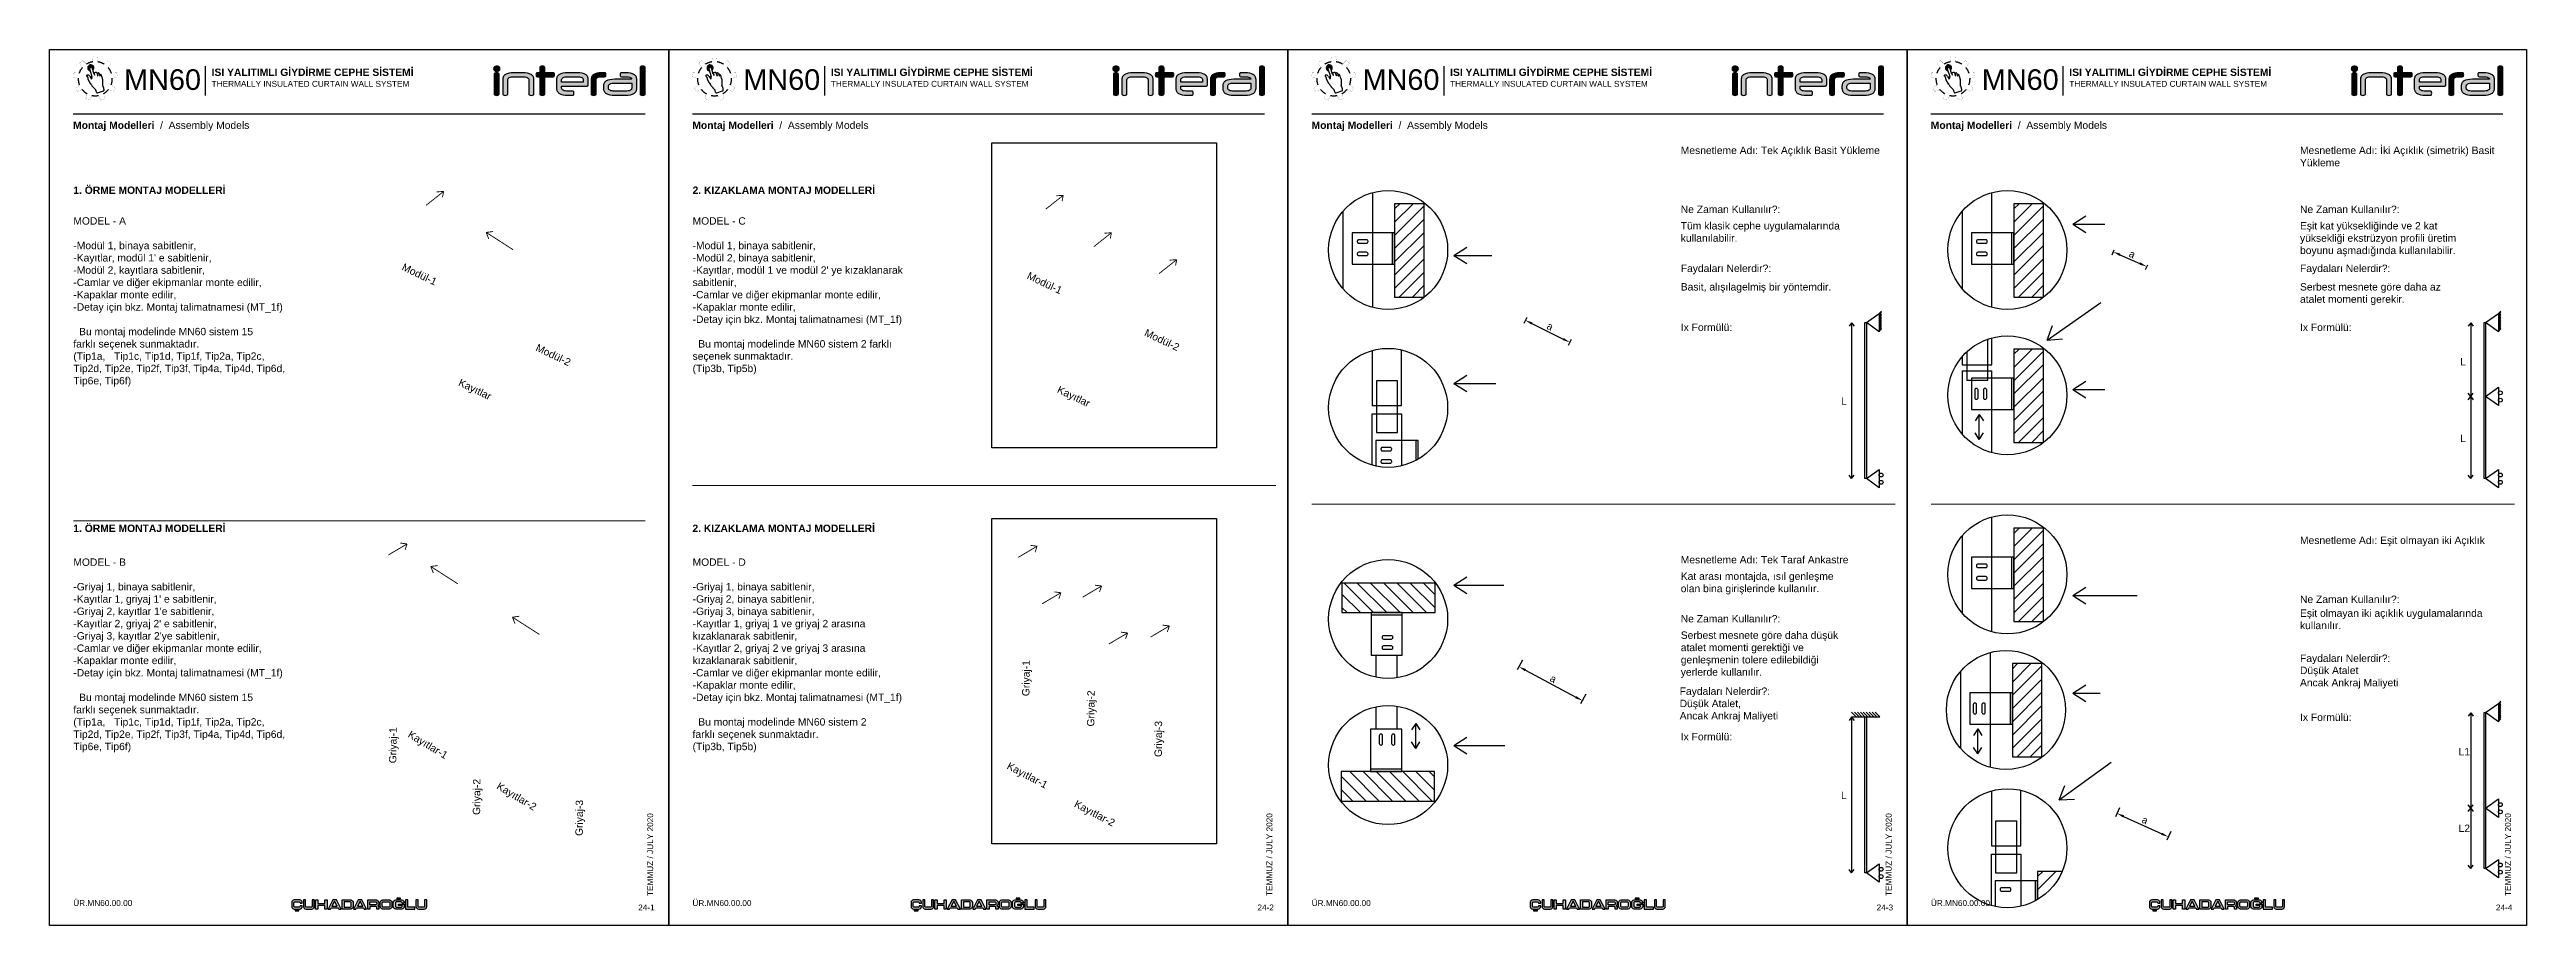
# Model space of a CAD drawing. Header units: millimetres. Extents: x 11916 to 12756, y 2720 to 3017.
import ezdxf

# ---------------------------------------------------------------- set-up
doc = ezdxf.new("R2010")
doc.units = ezdxf.units.MM
doc.linetypes.add('CENTER', pattern=[10.16, 6.35, -1.27, 1.27, -1.27])
for name, color, linetype in [('aksesuar', 1, 'Continuous'), ('ANTET', 7, 'Continuous'), ('ANTET_K', 179, 'Continuous'), ('PROFIL', 7, 'Continuous'), ('yazı_numara_k', 11, 'Continuous')]:
    doc.layers.add(name, color=color, linetype=linetype)
doc.dimstyles.new('ISO-25', dxfattribs={"dimtxt": 2.5, "dimasz": 2.5, "dimexe": 1.25, "dimexo": 0.625, "dimtad": 1, "dimtxsty": 'Standard', "dimcen": 2.5, "dimadec": 0, "dimazin": 0, "dimtfac": 1, "dimtmove": 0, "dimatfit": 3, "dimfxl": 1, "dimarcsym": 0})

msp = doc.modelspace()

# ---------------------------------------------------------------- texts
at = {"attachment_point": 1}
for s, insert, char_height in [('{\\fArial|b0|i0|c162|p34;\\H0.8333x;Mesnetleme Adı: Tek Açıklık Basit Yükleme\\P\\H1.2x;       }', (12469.162, 2984.208), 3), ('{\\fArial|b0|i0|c162|p34;\\H0.8333x;Mesnetleme Adı: İki Açıklık (simetrik) Basit \\PYükleme\\P\\H1.2x;       }', (12679.162, 2984.208), 3), ('{\\fArial|b1|i0|c162|p34;1. ÖRME MONTAJ MODELLERİ}', (11924.036, 2970.698), 2.4999), ('{\\fArial|b1|i0|c162|p34;2. KIZAKLAMA MONTAJ MODELLERİ}', (12134.036, 2970.698), 2.4999), ("{\\fArial|b0|i0|c162|p34;MODEL - A\\P\\P-Modül 1, binaya sabitlenir,\\P-Kayıtlar, modül 1' e sabitlenir,\\P-Modül 2, kayıtlara sabitlenir,\\P-Camlar ve diğer ekipmanlar monte edilir,\\P-Kapaklar monte edilir,\\P-Detay için bkz. Montaj talimatnamesi (MT_1f)\\P\\P  Bu montaj modelinde MN60 sistem 15          \\Pfarklı seçenek sunmaktadır. \\P(Tip1a,   Tip1c, Tip1d, Tip1f, Tip2a, Tip2c, \\PTip2d, Tip2e, Tip2f, Tip3f, Tip4a, Tip4d, Tip6d, \\PTip6e, Tip6f)}", (11924.036, 2960.277), 2.4999), ("{\\fArial|b0|i0|c162|p34;MODEL - C\\P\\P-Modül 1, binaya sabitlenir,\\P-Modül 2, binaya sabitlenir,\\P-Kayıtlar, modül 1 ve modül 2' ye kızaklanarak \\Psabitlenir,\\P-Camlar ve diğer ekipmanlar monte edilir,\\P-Kapaklar monte edilir,\\P-Detay için bkz. Montaj talimatnamesi (MT_1f)\\P\\P  Bu montaj modelinde MN60 sistem 2 farklı \\Pseçenek sunmaktadır. \\P(Tip3b, Tip5b)}", (12134.036, 2960.277), 2.4999), ('{\\fArial|b0|i0|c162|p34;Ne Zaman Kullanılır?:}', (12469.162, 2964.208), 2.4999), ('{\\fArial|b0|i0|c162|p34;Ne Zaman Kullanılır?:}', (12679.162, 2964.208), 2.4999), ('{\\fArial|b0|i0|c162|p34;Faydaları Nelerdir?:}', (12469.162, 2944.208), 2.4999), ('{\\fArial|b0|i0|c162|p34;Faydaları Nelerdir?:}', (12679.162, 2944.208), 2.4999), ('{\\fArial|b0|i0|c162|p34;Ix Formülü:}', (12469.162, 2924.208), 2.4999), ('{\\fArial|b0|i0|c162|p34;Ix Formülü:}', (12679.162, 2924.208), 2.4999), ('{\\fArial|b0|i0|c162|p34;L}', (12733.512, 2912.521), 2.4999), ('{\\fArial|b0|i0|c162|p34;L}', (12523.512, 2899.202), 2.4999), ('{\\fArial|b0|i0|c162|p34;L}', (12733.512, 2886.548), 2.4999), ('{\\fArial|b1|i0|c162|p34;1. ÖRME MONTAJ MODELLERİ}', (11924.036, 2856.054), 2.4999), ('{\\fArial|b1|i0|c162|p34;2. KIZAKLAMA MONTAJ MODELLERİ}', (12133.992, 2856.054), 2.4999), ('{\\fArial|b0|i0|c162|p34;\\H0.8333x;Mesnetleme Adı: Eşit olmayan iki Açıklık\\P\\H1.2x;       }', (12679.162, 2851.996), 3), ("{\\fArial|b0|i0|c162|p34;MODEL - B\\P\\P-Griyaj 1, binaya sabitlenir,\\P-Kayıtlar 1, griyaj 1' e sabitlenir,\\P-Griyaj 2, kayıtlar 1'e sabitlenir,\\P-Kayıtlar 2, griyaj 2' e sabitlenir,\\P-Griyaj 3, kayıtlar 2'ye sabitlenir,\\P-Camlar ve diğer ekipmanlar monte edilir,\\P-Kapaklar monte edilir,\\P-Detay için bkz. Montaj talimatnamesi (MT_1f)\\P\\P  Bu montaj modelinde MN60 sistem 15          \\Pfarklı seçenek sunmaktadır. \\P(Tip1a,   Tip1c, Tip1d, Tip1f, Tip2a, Tip2c, \\PTip2d, Tip2e, Tip2f, Tip3f, Tip4a, Tip4d, Tip6d, \\PTip6e, Tip6f)}", (11924.036, 2844.586), 2.4999), ('{\\fArial|b0|i0|c162|p34;MODEL - D\\P\\P-Griyaj 1, binaya sabitlenir,\\P-Griyaj 2, binaya sabitlenir,\\P-Griyaj 3, binaya sabitlenir,\\P-Kayıtlar 1, griyaj 1 ve griyaj 2 arasına \\Pkızaklanarak sabitlenir,\\P-Kayıtlar 2, griyaj 2 ve griyaj 3 arasına \\Pkızaklanarak sabitlenir,\\P-Camlar ve diğer ekipmanlar monte edilir,\\P-Kapaklar monte edilir,\\P-Detay için bkz. Montaj talimatnamesi (MT_1f)\\P\\P  Bu montaj modelinde MN60 sistem 2          \\Pfarklı seçenek sunmaktadır.  \\P(Tip3b, Tip5b)}', (12134.036, 2844.586), 2.4999), ('{\\fArial|b0|i0|c162|p34;\\H0.8333x;Mesnetleme Adı: Tek Taraf Ankastre}', (12469.162, 2845.4), 3), ('{\\fArial|b0|i0|c162|p34;Ne Zaman Kullanılır?:}', (12679.162, 2831.996), 2.4999), ('{\\fArial|b0|i0|c162|p34;Ne Zaman Kullanılır?:}', (12469.162, 2825.4), 2.4999), ('{\\fArial|b0|i0|c162|p34;Eşit olmayan iki açıklık uygulamalarında\\Pkullanılır.}', (12679.162, 2827.281), 2.4999), ('{\\fArial|b0|i0|c162|p34;Düşük Atalet\\PAncak Ankraj Maliyeti}', (12679.162, 2807.885), 2.4999), ('{\\fArial|b0|i0|c162|p34;Faydaları Nelerdir?:}', (12679.162, 2811.996), 2.4999), ('{\\fArial|b0|i0|c162|p34;Faydaları Nelerdir?:\\PDüşük Atalet,\\PAncak Ankraj Maliyeti}', (12468.796, 2800.827), 2.4999), ('{\\fArial|b0|i0|c162|p34;Ix Formülü:}', (12679.162, 2791.996), 2.4999), ('{\\fArial|b0|i0|c162|p34;Ix Formülü:}', (12469.162, 2785.4), 2.4999), ('{\\fArial|b0|i0|c162|p34;L1}', (12732.946, 2780.308), 2.4999), ('{\\fArial|b0|i0|c162|p34;L}', (12523.512, 2765.518), 2.4999), ('{\\fArial|b0|i0|c162|p34;L2}', (12732.946, 2754.335), 2.4999)]:
    msp.add_mtext(s, dxfattribs=dict(at, insert=insert, char_height=char_height))
at = {"color": 1, "char_height": 2.4999, "attachment_point": 1}
for s, insert, rotation in [('{\\fArial|b0|i0|c162|p34;Modül-1}', (12036.266, 2944.76), 334.482925), ('{\\fArial|b0|i0|c162|p34;Modül-1}', (12248.282, 2941.836), 334.482925), ('{\\fArial|b0|i0|c162|p34;Modül-2}', (12081.66, 2917.425), 334.482925), ('{\\fArial|b0|i0|c162|p34;Modül-2}', (12288.08, 2922.519), 334.482925), ('{\\fArial|b0|i0|c162|p34;Kayıtlar}', (12055.451, 2905.605), 334.482925), ('{\\fArial|b0|i0|c162|p34;Kayıtlar}', (12258.511, 2903.222), 334.482925), ('{\\fArial|b0|i0|c162|p34;Griyaj-1}', (12245.774, 2797.902), 89.45089), ('{\\fArial|b0|i0|c162|p34;Griyaj-2}', (12267.779, 2787.616), 89.45089), ('{\\fArial|b0|i0|c162|p34;Griyaj-3}', (12290.674, 2777.267), 89.45089), ('{\\fArial|b0|i0|c162|p34;Griyaj-1}', (12031.079, 2775.13), 89.45089), ('{\\fArial|b0|i0|c162|p34;Kayıtlar-1}', (12038.535, 2786.329), 329.035226), ('{\\fArial|b0|i0|c162|p34;Kayıtlar-1}', (12241.549, 2775.625), 332.375068), ('{\\fArial|b0|i0|c162|p34;Griyaj-2}', (12059.479, 2757.628), 89.45089), ('{\\fArial|b0|i0|c162|p34;Kayıtlar-2}', (12068.614, 2768.816), 329.035226), ('{\\fArial|b0|i0|c162|p34;Griyaj-3}', (12094.286, 2750.49), 89.45089), ('{\\fArial|b0|i0|c162|p34;Kayıtlar-2}', (12264.367, 2762.748), 332.375068)]:
    msp.add_mtext(s, dxfattribs=dict(at, insert=insert, rotation=rotation))
at = {"char_height": 2, "width": 44.87301, "attachment_point": 1, "rotation": 90}
for insert in [(12118.667, 2730.124), (12328.667, 2730.124), (12538.667, 2730.124), (12748.667, 2730.124)]:
    msp.add_mtext('{\\fArial Unicode MS|b0|i0|c0|p34;{\\C7;TEMMUZ / JULY 2020}}', dxfattribs=dict(at, insert=insert))
at = {"char_height": 2, "width": 4.43689, "attachment_point": 3}
for s, insert in [('{\\fArial Unicode MS|b0|i0|c0|p0;{\\C7;24-1}}', (12121.178, 2727.228)), ('{\\fArial Unicode MS|b0|i0|c0|p0;{\\C7;24-2}}', (12331.178, 2727.228)), ('{\\fArial Unicode MS|b0|i0|c0|p0;{\\C7;24-3}}', (12541.178, 2727.228)), ('{\\fArial Unicode MS|b0|i0|c0|p0;{\\C7;24-4}}', (12751.178, 2727.228))]:
    msp.add_mtext(s, dxfattribs=dict(at, insert=insert))
at = {"layer": 'ANTET', "color": 0, "char_height": 2.5, "attachment_point": 1}
for s, insert in [('{\\fArial|b0|i0|c162|p34;\\C256;Tüm klasik cephe uygulamalarında kullanılabilir.}', (12469.162, 2958.625)), ('{\\fArial|b0|i0|c162|p34;\\C256;Eşit kat yüksekliğinde ve 2 kat yüksekliği ekstrüzyon profili üretim boyunu aşmadığında kullanılabilir.}', (12679.162, 2958.625)), ('{\\fArial|b0|i0|c162|p34;\\C256;Basit, alışılagelmiş bir yöntemdir.}', (12469.162, 2937.931)), ('{\\fArial|b0|i0|c162|p34;\\C256;Serbest mesnete göre daha az atalet momenti gerekir.}', (12679.162, 2937.931)), ('{\\fArial|b0|i0|c162|p34;\\C256;Kat arası montajda, ısıl genleşme olan bina girişlerinde kullanılır.}', (12469.162, 2839.817)), ('{\\fArial|b0|i0|c162|p34;\\C256;Serbest mesnete göre daha düşük atalet momenti gerektiği ve genleşmenin tolere edilebildiği yerlerde kullanılır.}', (12469.162, 2819.817))]:
    msp.add_mtext_dynamic_manual_height_columns(s, width=56.16239, gutter_width=12.5, heights=[0], dxfattribs=dict(at, insert=insert))
at = {"layer": 'yazı_numara_k', "color": 7, "char_height": 2.5, "attachment_point": 1}
for insert in [(11923.96, 2992.74), (12133.96, 2992.74), (12343.96, 2992.74), (12553.96, 2992.74)]:
    msp.add_mtext('{\\fArial Unicode MS|b1|i0|c162|p34;Montaj Modelleri  \\fArial Unicode MS|b0|i0|c162|p34;/  Assembly Models}', dxfattribs=dict(at, insert=insert))

# ---------------------------------------------------------------- blocks, each defined once
blk = doc.blocks.new('*D3')
at = {"layer": 'aksesuar', "color": 0, "linetype": 'ByBlock', "lineweight": -2, "transparency": 16777216}
for p, q in [((12416.92, 2926.29), (12415.9, 2924.23)), ((12418.69, 2924.24), (12429.32, 2918.97)), ((12432.03, 2918.8), (12431.01, 2916.74))]:
    blk.add_line(p, q, dxfattribs=at)
at = {"layer": 'aksesuar', "color": 0, "transparency": 16777216}
for points in [[(12418.88, 2924.62), (12418.51, 2923.87), (12416.45, 2925.35)], [(12429.51, 2919.34), (12429.14, 2918.6), (12431.56, 2917.86)]]:
    blk.add_solid(points, dxfattribs=at)
at = {"layer": 'Defpoints', "color": 0, "transparency": 16777216}
for p in [(12417.2, 2926.85), (12431.56, 2917.86), (12432.3, 2919.36)]:
    blk.add_point(p, dxfattribs=at)
at = {"layer": 'aksesuar', "color": 0, "transparency": 16777216, "insert": (12424.84, 2923.29), "char_height": 2.5, "attachment_point": 5, "rotation": 333.61651}
blk.add_mtext('a', dxfattribs=at)
blk = doc.blocks.new('*D4')
at = {"layer": 'ANTET', "color": 0, "linetype": 'ByBlock', "lineweight": -2, "transparency": 16777216}
for p, q in [((12415.47, 2810.1), (12413.69, 2806.78)), ((12416.49, 2806.7), (12433.59, 2797.56)), ((12436.98, 2798.6), (12435.2, 2795.28))]:
    blk.add_line(p, q, dxfattribs=at)
at = {"layer": 'ANTET', "color": 0, "transparency": 16777216}
for points in [[(12416.68, 2807.07), (12416.29, 2806.33), (12414.28, 2807.88)], [(12433.79, 2797.93), (12433.39, 2797.19), (12435.79, 2796.38)]]:
    blk.add_solid(points, dxfattribs=at)
at = {"layer": 'Defpoints', "color": 0, "transparency": 16777216}
for p in [(12415.76, 2810.65), (12437.27, 2799.15), (12435.79, 2796.38)]:
    blk.add_point(p, dxfattribs=at)
at = {"layer": 'ANTET', "color": 0, "transparency": 16777216, "insert": (12425.92, 2803.79), "char_height": 2.5, "attachment_point": 5, "rotation": 331.87594}
blk.add_mtext('a', dxfattribs=at)
blk = doc.blocks.new('*D5')
at = {"layer": 'ANTET', "color": 0, "linetype": 'ByBlock', "lineweight": -2, "transparency": 16777216}
for p, q in [((12616.06, 2949.08), (12615.33, 2947.41)), ((12618.12, 2947.55), (12624.9, 2944.56)), ((12627.41, 2944.07), (12626.68, 2942.41))]:
    blk.add_line(p, q, dxfattribs=at)
at = {"layer": 'ANTET', "color": 0, "transparency": 16777216}
for points in [[(12618.29, 2947.93), (12617.95, 2947.17), (12615.83, 2948.56)], [(12625.07, 2944.94), (12624.73, 2944.18), (12627.18, 2943.55)]]:
    blk.add_solid(points, dxfattribs=at)
at = {"layer": 'Defpoints', "color": 0, "transparency": 16777216}
for p in [(12616.31, 2949.65), (12627.18, 2943.55), (12627.67, 2944.64)]:
    blk.add_point(p, dxfattribs=at)
at = {"layer": 'ANTET', "color": 0, "transparency": 16777216, "insert": (12622.27, 2947.77), "char_height": 2.5, "attachment_point": 5, "rotation": 336.19308}
blk.add_mtext('a', dxfattribs=at)
blk = doc.blocks.new('*D6')
at = {"layer": 'ANTET', "color": 0, "linetype": 'ByBlock', "lineweight": -2, "transparency": 16777216}
for p, q in [((12617.92, 2760), (12616.56, 2757.02)), ((12619.36, 2757.12), (12632.29, 2751.21)), ((12635.41, 2752.02), (12634.05, 2749.04))]:
    blk.add_line(p, q, dxfattribs=at)
at = {"layer": 'ANTET', "color": 0, "transparency": 16777216}
for points in [[(12619.53, 2757.5), (12619.18, 2756.74), (12617.08, 2758.16)], [(12632.46, 2751.59), (12632.12, 2750.84), (12634.56, 2750.18)]]:
    blk.add_solid(points, dxfattribs=at)
at = {"layer": 'Defpoints', "color": 0, "transparency": 16777216}
for p in [(12618.18, 2760.57), (12634.56, 2750.18), (12635.66, 2752.59)]:
    blk.add_point(p, dxfattribs=at)
at = {"layer": 'ANTET', "color": 0, "transparency": 16777216, "insert": (12626.6, 2755.87), "char_height": 2.5, "attachment_point": 5, "rotation": 335.46872}
blk.add_mtext('a', dxfattribs=at)
blk = doc.blocks.new('CARKKK')
at = {"true_color": 0xfed100}
h = blk.add_hatch(color=40, dxfattribs=at)
h.dxf.hatch_style = 1
edge = h.paths.add_edge_path()
edge.add_arc((1483.08, 1300.18), 1.03, 316.14169, 614.79746)
edge.add_line((1482.8, 1299.18), (1482.58, 1299.88))
edge.add_arc((1482.77, 1299.95), 0.202, 109.90234, 198.4057, ccw=False)
edge.add_line((1482.7, 1300.14), (1483.32, 1300.36))
edge.add_arc((1483.39, 1300.17), 0.202, 16.74854, 109.90234, ccw=False)
edge.add_line((1483.59, 1300.23), (1483.82, 1299.46))
at = {"color": 0}
for p, q in [((1481.68, 1297.38), (1482.01, 1296.99)), ((1482.05, 1296.89), (1482.04, 1296.6)), ((1482.76, 1297.3), (1483.34, 1296.4)), ((1485.35, 1298.1), (1485.48, 1297.57)), ((1485.53, 1298.44), (1485.54, 1298.44)), ((1485.92, 1298.25), (1486.14, 1297.46)), ((1486.29, 1297.52), (1486.21, 1297.78)), ((1486.7, 1297.54), (1486.65, 1297.69))]:
    blk.add_line(p, q, dxfattribs=at)
at = {"color": 0, "linetype": 'CENTER', "ltscale": 12}
for p, q in [((1482.84, 1294.95), (1483.1, 1294.65)), ((1487.07, 1296.38), (1487.07, 1294.15)), ((1484.96, 1291.98), (1484.84, 1292.52)), ((1485.38, 1291.73), (1487.33, 1292.36))]:
    blk.add_line(p, q, dxfattribs=at)
at = {"color": 0, "linetype": 'CENTER', "ltscale": 12, "const_width": 0.0361}
for points in [[(1480.34, 1302.69, 0.048189), (1479.24, 1301.76)], [(1483.73, 1302.21, 0.099576), (1481.59, 1301.43)], [(1485.31, 1303.97, 0.048189), (1483.87, 1303.97)], [(1487.6, 1301.43, 0.099576), (1485.46, 1302.21)], [(1489.95, 1301.76, 0.048189), (1488.84, 1302.69)], [(1477.36, 1298.51, 0.048189), (1477.11, 1297.08)], [(1478.82, 1296.63, 0.099576), (1479.21, 1294.39)], [(1480.26, 1300.31, 0.099576), (1479.12, 1298.34)], [(1490.07, 1298.34, 0.099576), (1488.93, 1300.31)], [(1489.97, 1294.39, 0.099576), (1490.37, 1296.63)], [(1492.08, 1297.08, 0.048189), (1491.83, 1298.51)], [(1477.76, 1293.38, 0.048189), (1478.48, 1292.13)], [(1480.08, 1292.89, 0.099576), (1481.83, 1291.43)], [(1481.36, 1289.72, 0.048189), (1482.71, 1289.23)], [(1483.45, 1290.83, 0.099576), (1485.73, 1290.83)], [(1486.47, 1289.23, 0.048189), (1487.83, 1289.72)], [(1487.36, 1291.43, 0.099576), (1489.1, 1292.89)], [(1490.7, 1292.13, 0.048189), (1491.43, 1293.38)]]:
    blk.add_lwpolyline(points, format="xyb", dxfattribs=at)
for points in [[(1480.34, 1302.69), (1481.62, 1301.45)], [(1483.87, 1303.97), (1483.69, 1302.2)], [(1485.31, 1303.97), (1485.5, 1302.2)], [(1488.84, 1302.69), (1487.57, 1301.45)], [(1477.11, 1297.08), (1478.82, 1296.6)], [(1477.36, 1298.51), (1479.13, 1298.38)], [(1477.76, 1293.38), (1479.2, 1294.43)], [(1479.24, 1301.76), (1480.23, 1300.29)], [(1489.95, 1301.76), (1488.95, 1300.29)], [(1491.43, 1293.38), (1489.98, 1294.43)], [(1491.83, 1298.51), (1490.05, 1298.38)], [(1492.08, 1297.08), (1490.37, 1296.6)], [(1478.48, 1292.13), (1480.1, 1292.86)], [(1481.36, 1289.72), (1481.79, 1291.44)], [(1482.71, 1289.23), (1483.49, 1290.83)], [(1486.47, 1289.23), (1485.7, 1290.83)], [(1487.83, 1289.72), (1487.39, 1291.44)], [(1490.7, 1292.13), (1489.08, 1292.86)]]:
    blk.add_lwpolyline(points, dxfattribs=at)
at = {"color": 0}
for points in [[(1483.82, 1299.46), (1483.59, 1300.23, 0.430429), (1483.32, 1300.36), (1482.7, 1300.14, 0.406583), (1482.58, 1299.88), (1482.8, 1299.18)], [(1484.19, 1298.03), (1483.53, 1300.21, 0.430609), (1483.34, 1300.31), (1482.72, 1300.08, 0.407114), (1482.63, 1299.9), (1483.48, 1297.28)], [(1484.46, 1297.76), (1484.29, 1298.25, -0.427614), (1484.46, 1298.63), (1484.72, 1298.72, -0.436222), (1485.09, 1298.53), (1485.36, 1297.55)]]:
    blk.add_lwpolyline(points, format="xyb", dxfattribs=at)
at = {"color": 0, "linetype": 'CENTER', "ltscale": 12}
for centre, radius, start, end in [((1484.59, 1296.5), 5.78, 98.62693, 121.37307), ((1484.59, 1296.5), 5.78, 58.62693, 81.37307), ((1484.59, 1296.5), 5.78, 178.62693, 201.37307), ((1484.59, 1296.5), 5.78, 138.62693, 161.37307), ((1482.4, 1296.59), 0.361, 178.71462, 203.60761), ((1494.72, 1301.97), 13.8, 203.60761, 210.58473), ((1492.59, 1300.98), 11.41, 213.73814, 226.5208), ((1485.18, 1292.68), 2.39, 0.41134, 37.94593), ((1484.59, 1296.5), 5.78, 18.62693, 41.37307), ((1484.59, 1296.5), 5.78, 338.62693, 1.37307), ((1484.59, 1296.5), 5.78, 218.62693, 241.37307), ((1484.59, 1296.5), 5.78, 258.62693, 281.37307), ((1484.49, 1292.45), 0.361, 12.1436, 46.5208), ((1485.26, 1292), 0.298, 184.37739, 294.6195), ((1487.22, 1292.7), 0.361, 288.21349, 0.41134), ((1484.59, 1296.5), 5.78, 298.62693, 321.37307)]:
    blk.add_arc(centre, radius, start, end, dxfattribs=at)
at = {"color": 0}
for centre, radius, start, end in [((1481.84, 1297.52), 0.212, 89.79203, 220.65662), ((1481.96, 1296.79), 0.947, 32.71287, 97.39767), ((1481.91, 1296.89), 0.144, 358.71462, 40.65662), ((1482.5, 1296.99), 1.02, 325.21664, 16.72035), ((1484.99, 1298.3), 0.836, 198.8925, 224.38547), ((1484.42, 1297.75), 0.0433, 224.38547, 19.64713), ((1485.63, 1298.17), 0.289, 109.71872, 194.0454), ((1485.42, 1297.56), 0.0601, 190.34723, 18.7372), ((1485.64, 1298.17), 0.289, 15.44715, 109.71872), ((1486.21, 1297.5), 0.084, 203.90761, 12.84519), ((1486.34, 1297.83), 0.144, 68.77872, 198.56835), ((1486.24, 1297.56), 0.433, 17.73201, 68.77872), ((1471.27, 1291.93), 16.42, 15.72033, 19.95046)]:
    blk.add_arc(centre, radius, start, end, dxfattribs=at)
at = {"color": 40, "true_color": 0xfed100}
blk.add_arc((1483.08, 1300.18), 1.03, 316.14169, 254.79746, dxfattribs=at)
blk = doc.blocks.new('İnteral Logo - 2D')
at = {"layer": 'PROFIL', "ltscale": 10}
h = blk.add_hatch(color=7, dxfattribs=at)
h.paths.add_polyline_path([(2732.47, 1117.8), (2732.47, 1124.16), (2732.45, 1124.34), (2732.41, 1124.48), (2732.35, 1124.6), (2732.25, 1124.67), (2731.98, 1124.76), (2731.61, 1124.79), (2731.23, 1124.76), (2730.97, 1124.67), (2730.87, 1124.6), (2730.81, 1124.48), (2730.77, 1124.34), (2730.76, 1124.16), (2730.76, 1117.8), (2730.77, 1117.62), (2730.81, 1117.48), (2730.87, 1117.36), (2730.97, 1117.29), (2731.23, 1117.2), (2731.61, 1117.17), (2731.98, 1117.2), (2732.25, 1117.29), (2732.35, 1117.36), (2732.41, 1117.48), (2732.45, 1117.62)])
h.paths.add_polyline_path([(2732.72, 1126.21), (2732.71, 1126.41), (2732.66, 1126.58), (2732.58, 1126.73), (2732.47, 1126.84), (2732.33, 1126.93), (2732.15, 1127), (2731.92, 1127.03), (2731.66, 1127.05), (2731.4, 1127.03), (2731.17, 1127), (2730.99, 1126.93), (2730.84, 1126.84), (2730.73, 1126.73), (2730.66, 1126.58), (2730.61, 1126.41), (2730.59, 1126.21), (2730.61, 1126.01), (2730.66, 1125.84), (2730.73, 1125.69), (2730.84, 1125.58), (2730.99, 1125.49), (2731.17, 1125.42), (2731.4, 1125.39), (2731.66, 1125.37), (2731.92, 1125.39), (2732.15, 1125.42), (2732.33, 1125.49), (2732.47, 1125.58), (2732.58, 1125.69), (2732.66, 1125.84), (2732.71, 1126.01)])
for points in [[(2751.25, 1123.85), (2751.27, 1124.15), (2751.25, 1124.44), (2751.18, 1124.66), (2751.13, 1124.74), (2751.04, 1124.79), (2750.79, 1124.84), (2747.94, 1124.84), (2747.94, 1126.41), (2747.93, 1126.59), (2747.89, 1126.74), (2747.82, 1126.85), (2747.73, 1126.92), (2747.46, 1127.02), (2747.08, 1127.05), (2746.7, 1127.02), (2746.44, 1126.92), (2746.35, 1126.85), (2746.28, 1126.74), (2746.24, 1126.59), (2746.23, 1126.41), (2746.23, 1124.84), (2745.46, 1124.84), (2745.21, 1124.79), (2745.12, 1124.74), (2745.06, 1124.66), (2745, 1124.44), (2744.98, 1124.15), (2745, 1123.85), (2745.06, 1123.64), (2745.12, 1123.57), (2745.21, 1123.52), (2745.46, 1123.47), (2746.23, 1123.47), (2746.23, 1117.8), (2746.24, 1117.62), (2746.28, 1117.48), (2746.35, 1117.36), (2746.44, 1117.29), (2746.7, 1117.2), (2747.08, 1117.17), (2747.46, 1117.2), (2747.73, 1117.29), (2747.82, 1117.36), (2747.89, 1117.48), (2747.93, 1117.62), (2747.94, 1117.8), (2747.94, 1123.47), (2750.79, 1123.47), (2751.04, 1123.52), (2751.13, 1123.57), (2751.18, 1123.64)], [(2743.86, 1123.73), (2743.7, 1123.92), (2743.51, 1124.09), (2743.28, 1124.25), (2743.03, 1124.39), (2742.75, 1124.51), (2742.09, 1124.69), (2741.32, 1124.8), (2740.42, 1124.84), (2737.48, 1124.84), (2736.59, 1124.8), (2735.81, 1124.69), (2735.16, 1124.51), (2734.87, 1124.39), (2734.62, 1124.25), (2734.4, 1124.09), (2734.2, 1123.92), (2734.04, 1123.73), (2733.91, 1123.52), (2733.8, 1123.29), (2733.73, 1123.04), (2733.68, 1122.77), (2733.67, 1122.49), (2733.67, 1117.8), (2733.68, 1117.62), (2733.72, 1117.48), (2733.79, 1117.36), (2733.88, 1117.29), (2734.14, 1117.2), (2734.52, 1117.17), (2734.89, 1117.2), (2735.16, 1117.29), (2735.26, 1117.36), (2735.33, 1117.48), (2735.37, 1117.62), (2735.38, 1117.8), (2735.38, 1122.49), (2735.41, 1122.69), (2735.51, 1122.87), (2735.67, 1123.04), (2735.89, 1123.19), (2736.19, 1123.31), (2736.56, 1123.4), (2737.01, 1123.46), (2737.54, 1123.47), (2740.37, 1123.47), (2740.89, 1123.46), (2741.34, 1123.4), (2741.72, 1123.31), (2742.01, 1123.19), (2742.24, 1123.04), (2742.4, 1122.87), (2742.49, 1122.69), (2742.52, 1122.49), (2742.52, 1117.8), (2742.54, 1117.62), (2742.58, 1117.48), (2742.64, 1117.36), (2742.73, 1117.29), (2743, 1117.2), (2743.37, 1117.17), (2743.75, 1117.2), (2744.02, 1117.29), (2744.11, 1117.36), (2744.18, 1117.48), (2744.22, 1117.62), (2744.24, 1117.8), (2744.24, 1122.49), (2744.22, 1122.77), (2744.18, 1123.04), (2744.1, 1123.29), (2744, 1123.52)], [(2768.68, 1123.85), (2768.7, 1124.15), (2768.68, 1124.44), (2768.61, 1124.66), (2768.55, 1124.74), (2768.47, 1124.79), (2768.21, 1124.84), (2767.16, 1124.84), (2766.36, 1124.8), (2765.67, 1124.69), (2765.07, 1124.51), (2764.81, 1124.39), (2764.57, 1124.26), (2764.36, 1124.1), (2764.18, 1123.93), (2764.02, 1123.74), (2763.9, 1123.53), (2763.8, 1123.3), (2763.73, 1123.05), (2763.69, 1122.79), (2763.67, 1122.5), (2763.67, 1117.8), (2763.69, 1117.62), (2763.72, 1117.48), (2763.79, 1117.36), (2763.88, 1117.29), (2764.15, 1117.2), (2764.52, 1117.17), (2764.9, 1117.2), (2765.17, 1117.29), (2765.26, 1117.36), (2765.33, 1117.48), (2765.37, 1117.62), (2765.38, 1117.8), (2765.38, 1122.5), (2765.41, 1122.72), (2765.48, 1122.91), (2765.6, 1123.08), (2765.78, 1123.22), (2766.01, 1123.33), (2766.32, 1123.41), (2766.7, 1123.46), (2767.16, 1123.47), (2768.21, 1123.47), (2768.47, 1123.52), (2768.55, 1123.57), (2768.61, 1123.64)]]:
    blk.add_hatch(color=7, dxfattribs=at).paths.add_polyline_path(points)
at = {"layer": 'PROFIL', "ltscale": 10, "true_color": 0xfed100}
blk.add_hatch(color=40, dxfattribs=at).paths.add_polyline_path([(2781.99, 1117.8), (2781.99, 1126.41), (2781.98, 1126.59), (2781.94, 1126.74), (2781.87, 1126.85), (2781.78, 1126.92), (2781.51, 1127.02), (2781.13, 1127.05), (2780.75, 1127.02), (2780.49, 1126.92), (2780.4, 1126.85), (2780.33, 1126.74), (2780.29, 1126.59), (2780.28, 1126.41), (2780.28, 1117.8), (2780.29, 1117.62), (2780.33, 1117.48), (2780.4, 1117.36), (2780.49, 1117.29), (2780.75, 1117.2), (2781.13, 1117.17), (2781.51, 1117.2), (2781.78, 1117.29), (2781.87, 1117.36), (2781.94, 1117.48), (2781.98, 1117.62)])
at = {"layer": 'PROFIL', "ltscale": 10}
h = blk.add_hatch(color=7, dxfattribs=at)
h.paths.add_polyline_path([(2762, 1124.1), (2761.79, 1124.26), (2761.55, 1124.39), (2761.27, 1124.51), (2760.61, 1124.69), (2759.81, 1124.8), (2758.87, 1124.84), (2755.76, 1124.84), (2754.87, 1124.8), (2754.09, 1124.69), (2753.44, 1124.51), (2753.15, 1124.39), (2752.9, 1124.25), (2752.68, 1124.09), (2752.48, 1123.92), (2752.32, 1123.73), (2752.18, 1123.52), (2752.08, 1123.29), (2752.01, 1123.04), (2751.96, 1122.77), (2751.95, 1122.49), (2751.95, 1119.56), (2751.96, 1119.28), (2752.01, 1119.02), (2752.08, 1118.77), (2752.18, 1118.54), (2752.32, 1118.33), (2752.48, 1118.14), (2752.68, 1117.96), (2752.9, 1117.81), (2753.15, 1117.67), (2753.44, 1117.55), (2754.09, 1117.37), (2754.87, 1117.26), (2755.76, 1117.22), (2757.36, 1117.22), (2757.62, 1117.26), (2757.7, 1117.32), (2757.76, 1117.39), (2757.83, 1117.61), (2757.85, 1117.91), (2757.83, 1118.2), (2757.76, 1118.41), (2757.7, 1118.49), (2757.62, 1118.54), (2757.36, 1118.58), (2755.81, 1118.58), (2755.29, 1118.6), (2754.84, 1118.65), (2754.46, 1118.74), (2754.17, 1118.87), (2753.95, 1119.02), (2753.79, 1119.19), (2753.69, 1119.37), (2753.66, 1119.56), (2753.66, 1120.25), (2761.88, 1120.25), (2762.3, 1120.29), (2762.44, 1120.34), (2762.54, 1120.4), (2762.61, 1120.49), (2762.65, 1120.61), (2762.69, 1120.94), (2762.69, 1122.49), (2762.67, 1122.78), (2762.63, 1123.04), (2762.56, 1123.29), (2762.46, 1123.52), (2762.34, 1123.74), (2762.18, 1123.93)])
h.paths.add_polyline_path([(2753.66, 1121.59), (2753.66, 1122.49), (2753.69, 1122.69), (2753.79, 1122.87), (2753.95, 1123.04), (2754.17, 1123.19), (2754.46, 1123.31), (2754.84, 1123.4), (2755.29, 1123.46), (2755.81, 1123.47), (2758.82, 1123.47), (2759.35, 1123.46), (2759.81, 1123.41), (2760.18, 1123.33), (2760.47, 1123.22), (2760.69, 1123.08), (2760.85, 1122.91), (2760.95, 1122.71), (2760.98, 1122.49), (2760.98, 1121.59)], flags=16)
at = {"layer": 'PROFIL', "ltscale": 10, "true_color": 0xfed100}
h = blk.add_hatch(color=40, dxfattribs=at)
h.paths.add_polyline_path([(2779.15, 1119.56), (2779.15, 1122.49), (2779.13, 1122.77), (2779.09, 1123.04), (2779.01, 1123.29), (2778.91, 1123.52), (2778.78, 1123.73), (2778.61, 1123.92), (2778.42, 1124.09), (2778.19, 1124.25), (2777.94, 1124.39), (2777.66, 1124.51), (2777, 1124.69), (2776.23, 1124.8), (2775.33, 1124.84), (2774.01, 1124.84), (2773.76, 1124.79), (2773.67, 1124.74), (2773.61, 1124.67), (2773.54, 1124.45), (2773.51, 1124.15), (2773.54, 1123.85), (2773.61, 1123.64), (2773.67, 1123.57), (2773.76, 1123.52), (2774.01, 1123.47), (2775.28, 1123.47), (2775.81, 1123.46), (2776.27, 1123.42), (2776.64, 1123.35), (2776.93, 1123.25), (2777.15, 1123.13), (2777.31, 1122.99), (2777.4, 1122.82), (2777.44, 1122.64), (2777.44, 1122.62), (2771.67, 1122.62), (2770.77, 1122.59), (2770, 1122.48), (2769.34, 1122.29), (2769.06, 1122.18), (2768.81, 1122.04), (2768.58, 1121.88), (2768.39, 1121.71), (2768.22, 1121.52), (2768.09, 1121.31), (2767.99, 1121.08), (2767.91, 1120.83), (2767.87, 1120.56), (2767.85, 1120.28), (2767.85, 1119.56), (2767.87, 1119.28), (2767.91, 1119.02), (2767.99, 1118.77), (2768.09, 1118.54), (2768.22, 1118.33), (2768.39, 1118.14), (2768.58, 1117.96), (2768.81, 1117.81), (2769.06, 1117.67), (2769.34, 1117.55), (2770, 1117.37), (2770.77, 1117.26), (2771.67, 1117.22), (2775.33, 1117.22), (2776.23, 1117.26), (2777, 1117.37), (2777.66, 1117.55), (2777.94, 1117.67), (2778.19, 1117.81), (2778.42, 1117.96), (2778.61, 1118.14), (2778.78, 1118.33), (2778.91, 1118.54), (2779.01, 1118.77), (2779.09, 1119.02), (2779.13, 1119.28)])
h.paths.add_polyline_path([(2769.56, 1119.56), (2769.56, 1120.33), (2769.6, 1120.53), (2769.69, 1120.72), (2769.85, 1120.88), (2770.08, 1121.03), (2770.37, 1121.16), (2770.74, 1121.25), (2771.19, 1121.3), (2771.72, 1121.32), (2777.44, 1121.32), (2777.44, 1119.56), (2777.4, 1119.37), (2777.31, 1119.19), (2777.15, 1119.02), (2776.92, 1118.87), (2776.63, 1118.74), (2776.26, 1118.65), (2775.81, 1118.6), (2775.28, 1118.58), (2771.72, 1118.58), (2771.19, 1118.6), (2770.74, 1118.65), (2770.37, 1118.74), (2770.08, 1118.87), (2769.85, 1119.02), (2769.69, 1119.19), (2769.6, 1119.37)], flags=16)
at = {"layer": 'PROFIL', "color": 7, "ltscale": 10}
for points in [[(2732.72, 1126.21), (2732.71, 1126.41), (2732.66, 1126.58), (2732.58, 1126.73), (2732.47, 1126.84), (2732.33, 1126.93), (2732.15, 1127), (2731.92, 1127.03), (2731.66, 1127.05), (2731.4, 1127.03), (2731.17, 1127), (2730.99, 1126.93), (2730.84, 1126.84), (2730.73, 1126.73), (2730.66, 1126.58), (2730.61, 1126.41), (2730.59, 1126.21), (2730.61, 1126.01), (2730.66, 1125.84), (2730.73, 1125.69), (2730.84, 1125.58), (2730.99, 1125.49), (2731.17, 1125.42), (2731.4, 1125.39), (2731.66, 1125.37), (2731.92, 1125.39), (2732.15, 1125.42), (2732.33, 1125.49), (2732.47, 1125.58), (2732.58, 1125.69), (2732.66, 1125.84), (2732.71, 1126.01)], [(2751.25, 1123.85), (2751.27, 1124.15), (2751.25, 1124.44), (2751.18, 1124.66), (2751.13, 1124.74), (2751.04, 1124.79), (2750.79, 1124.84), (2747.94, 1124.84), (2747.94, 1126.41), (2747.93, 1126.59), (2747.89, 1126.74), (2747.82, 1126.85), (2747.73, 1126.92), (2747.46, 1127.02), (2747.08, 1127.05), (2746.7, 1127.02), (2746.44, 1126.92), (2746.35, 1126.85), (2746.28, 1126.74), (2746.24, 1126.59), (2746.23, 1126.41), (2746.23, 1124.84), (2745.46, 1124.84), (2745.21, 1124.79), (2745.12, 1124.74), (2745.06, 1124.66), (2745, 1124.44), (2744.98, 1124.15), (2745, 1123.85), (2745.06, 1123.64), (2745.12, 1123.57), (2745.21, 1123.52), (2745.46, 1123.47), (2746.23, 1123.47), (2746.23, 1117.8), (2746.24, 1117.62), (2746.28, 1117.48), (2746.35, 1117.36), (2746.44, 1117.29), (2746.7, 1117.2), (2747.08, 1117.17), (2747.46, 1117.2), (2747.73, 1117.29), (2747.82, 1117.36), (2747.89, 1117.48), (2747.93, 1117.62), (2747.94, 1117.8), (2747.94, 1123.47), (2750.79, 1123.47), (2751.04, 1123.52), (2751.13, 1123.57), (2751.18, 1123.64)], [(2732.47, 1117.8), (2732.47, 1124.16), (2732.45, 1124.34), (2732.41, 1124.48), (2732.35, 1124.6), (2732.25, 1124.67), (2731.98, 1124.76), (2731.61, 1124.79), (2731.23, 1124.76), (2730.97, 1124.67), (2730.87, 1124.6), (2730.81, 1124.48), (2730.77, 1124.34), (2730.76, 1124.16), (2730.76, 1117.8), (2730.77, 1117.62), (2730.81, 1117.48), (2730.87, 1117.36), (2730.97, 1117.29), (2731.23, 1117.2), (2731.61, 1117.17), (2731.98, 1117.2), (2732.25, 1117.29), (2732.35, 1117.36), (2732.41, 1117.48), (2732.45, 1117.62)], [(2743.86, 1123.73), (2743.7, 1123.92), (2743.51, 1124.09), (2743.28, 1124.25), (2743.03, 1124.39), (2742.75, 1124.51), (2742.09, 1124.69), (2741.32, 1124.8), (2740.42, 1124.84), (2737.48, 1124.84), (2736.59, 1124.8), (2735.81, 1124.69), (2735.16, 1124.51), (2734.87, 1124.39), (2734.62, 1124.25), (2734.4, 1124.09), (2734.2, 1123.92), (2734.04, 1123.73), (2733.91, 1123.52), (2733.8, 1123.29), (2733.73, 1123.04), (2733.68, 1122.77), (2733.67, 1122.49), (2733.67, 1117.8), (2733.68, 1117.62), (2733.72, 1117.48), (2733.79, 1117.36), (2733.88, 1117.29), (2734.14, 1117.2), (2734.52, 1117.17), (2734.89, 1117.2), (2735.16, 1117.29), (2735.26, 1117.36), (2735.33, 1117.48), (2735.37, 1117.62), (2735.38, 1117.8), (2735.38, 1122.49), (2735.41, 1122.69), (2735.51, 1122.87), (2735.67, 1123.04), (2735.89, 1123.19), (2736.19, 1123.31), (2736.56, 1123.4), (2737.01, 1123.46), (2737.54, 1123.47), (2740.37, 1123.47), (2740.89, 1123.46), (2741.34, 1123.4), (2741.72, 1123.31), (2742.01, 1123.19), (2742.24, 1123.04), (2742.4, 1122.87), (2742.49, 1122.69), (2742.52, 1122.49), (2742.52, 1117.8), (2742.54, 1117.62), (2742.58, 1117.48), (2742.64, 1117.36), (2742.73, 1117.29), (2743, 1117.2), (2743.37, 1117.17), (2743.75, 1117.2), (2744.02, 1117.29), (2744.11, 1117.36), (2744.18, 1117.48), (2744.22, 1117.62), (2744.24, 1117.8), (2744.24, 1122.49), (2744.22, 1122.77), (2744.18, 1123.04), (2744.1, 1123.29), (2744, 1123.52)], [(2762, 1124.1), (2761.79, 1124.26), (2761.55, 1124.39), (2761.27, 1124.51), (2760.61, 1124.69), (2759.81, 1124.8), (2758.87, 1124.84), (2755.76, 1124.84), (2754.87, 1124.8), (2754.09, 1124.69), (2753.44, 1124.51), (2753.15, 1124.39), (2752.9, 1124.25), (2752.68, 1124.09), (2752.48, 1123.92), (2752.32, 1123.73), (2752.18, 1123.52), (2752.08, 1123.29), (2752.01, 1123.04), (2751.96, 1122.77), (2751.95, 1122.49), (2751.95, 1119.56), (2751.96, 1119.28), (2752.01, 1119.02), (2752.08, 1118.77), (2752.18, 1118.54), (2752.32, 1118.33), (2752.48, 1118.14), (2752.68, 1117.96), (2752.9, 1117.81), (2753.15, 1117.67), (2753.44, 1117.55), (2754.09, 1117.37), (2754.87, 1117.26), (2755.76, 1117.22), (2757.36, 1117.22), (2757.62, 1117.26), (2757.7, 1117.32), (2757.76, 1117.39), (2757.83, 1117.61), (2757.85, 1117.91), (2757.83, 1118.2), (2757.76, 1118.41), (2757.7, 1118.49), (2757.62, 1118.54), (2757.36, 1118.58), (2755.81, 1118.58), (2755.29, 1118.6), (2754.84, 1118.65), (2754.46, 1118.74), (2754.17, 1118.87), (2753.95, 1119.02), (2753.79, 1119.19), (2753.69, 1119.37), (2753.66, 1119.56), (2753.66, 1120.25), (2761.88, 1120.25), (2762.3, 1120.29), (2762.44, 1120.34), (2762.54, 1120.4), (2762.61, 1120.49), (2762.65, 1120.61), (2762.69, 1120.94), (2762.69, 1122.49), (2762.67, 1122.78), (2762.63, 1123.04), (2762.56, 1123.29), (2762.46, 1123.52), (2762.34, 1123.74), (2762.18, 1123.93)], [(2753.66, 1121.59), (2753.66, 1122.49), (2753.69, 1122.69), (2753.79, 1122.87), (2753.95, 1123.04), (2754.17, 1123.19), (2754.46, 1123.31), (2754.84, 1123.4), (2755.29, 1123.46), (2755.81, 1123.47), (2758.82, 1123.47), (2759.35, 1123.46), (2759.81, 1123.41), (2760.18, 1123.33), (2760.47, 1123.22), (2760.69, 1123.08), (2760.85, 1122.91), (2760.95, 1122.71), (2760.98, 1122.49), (2760.98, 1121.59)], [(2768.68, 1123.85), (2768.7, 1124.15), (2768.68, 1124.44), (2768.61, 1124.66), (2768.55, 1124.74), (2768.47, 1124.79), (2768.21, 1124.84), (2767.16, 1124.84), (2766.36, 1124.8), (2765.67, 1124.69), (2765.07, 1124.51), (2764.81, 1124.39), (2764.57, 1124.26), (2764.36, 1124.1), (2764.18, 1123.93), (2764.02, 1123.74), (2763.9, 1123.53), (2763.8, 1123.3), (2763.73, 1123.05), (2763.69, 1122.79), (2763.67, 1122.5), (2763.67, 1117.8), (2763.69, 1117.62), (2763.72, 1117.48), (2763.79, 1117.36), (2763.88, 1117.29), (2764.15, 1117.2), (2764.52, 1117.17), (2764.9, 1117.2), (2765.17, 1117.29), (2765.26, 1117.36), (2765.33, 1117.48), (2765.37, 1117.62), (2765.38, 1117.8), (2765.38, 1122.5), (2765.41, 1122.72), (2765.48, 1122.91), (2765.6, 1123.08), (2765.78, 1123.22), (2766.01, 1123.33), (2766.32, 1123.41), (2766.7, 1123.46), (2767.16, 1123.47), (2768.21, 1123.47), (2768.47, 1123.52), (2768.55, 1123.57), (2768.61, 1123.64)]]:
    blk.add_lwpolyline(points, close=True, dxfattribs=at)
at = {"layer": 'PROFIL', "color": 40, "ltscale": 10, "true_color": 0xfed100}
for points in [[(2781.99, 1117.8), (2781.99, 1126.41), (2781.98, 1126.59), (2781.94, 1126.74), (2781.87, 1126.85), (2781.78, 1126.92), (2781.51, 1127.02), (2781.13, 1127.05), (2780.75, 1127.02), (2780.49, 1126.92), (2780.4, 1126.85), (2780.33, 1126.74), (2780.29, 1126.59), (2780.28, 1126.41), (2780.28, 1117.8), (2780.29, 1117.62), (2780.33, 1117.48), (2780.4, 1117.36), (2780.49, 1117.29), (2780.75, 1117.2), (2781.13, 1117.17), (2781.51, 1117.2), (2781.78, 1117.29), (2781.87, 1117.36), (2781.94, 1117.48), (2781.98, 1117.62)], [(2779.15, 1119.56), (2779.15, 1122.49), (2779.13, 1122.77), (2779.09, 1123.04), (2779.01, 1123.29), (2778.91, 1123.52), (2778.78, 1123.73), (2778.61, 1123.92), (2778.42, 1124.09), (2778.19, 1124.25), (2777.94, 1124.39), (2777.66, 1124.51), (2777, 1124.69), (2776.23, 1124.8), (2775.33, 1124.84), (2774.01, 1124.84), (2773.76, 1124.79), (2773.67, 1124.74), (2773.61, 1124.67), (2773.54, 1124.45), (2773.51, 1124.15), (2773.54, 1123.85), (2773.61, 1123.64), (2773.67, 1123.57), (2773.76, 1123.52), (2774.01, 1123.47), (2775.28, 1123.47), (2775.81, 1123.46), (2776.27, 1123.42), (2776.64, 1123.35), (2776.93, 1123.25), (2777.15, 1123.13), (2777.31, 1122.99), (2777.4, 1122.82), (2777.44, 1122.64), (2777.44, 1122.62), (2771.67, 1122.62), (2770.77, 1122.59), (2770, 1122.48), (2769.34, 1122.29), (2769.06, 1122.18), (2768.81, 1122.04), (2768.58, 1121.88), (2768.39, 1121.71), (2768.22, 1121.52), (2768.09, 1121.31), (2767.99, 1121.08), (2767.91, 1120.83), (2767.87, 1120.56), (2767.85, 1120.28), (2767.85, 1119.56), (2767.87, 1119.28), (2767.91, 1119.02), (2767.99, 1118.77), (2768.09, 1118.54), (2768.22, 1118.33), (2768.39, 1118.14), (2768.58, 1117.96), (2768.81, 1117.81), (2769.06, 1117.67), (2769.34, 1117.55), (2770, 1117.37), (2770.77, 1117.26), (2771.67, 1117.22), (2775.33, 1117.22), (2776.23, 1117.26), (2777, 1117.37), (2777.66, 1117.55), (2777.94, 1117.67), (2778.19, 1117.81), (2778.42, 1117.96), (2778.61, 1118.14), (2778.78, 1118.33), (2778.91, 1118.54), (2779.01, 1118.77), (2779.09, 1119.02), (2779.13, 1119.28)], [(2769.56, 1119.56), (2769.56, 1120.33), (2769.6, 1120.53), (2769.69, 1120.72), (2769.85, 1120.88), (2770.08, 1121.03), (2770.37, 1121.16), (2770.74, 1121.25), (2771.19, 1121.3), (2771.72, 1121.32), (2777.44, 1121.32), (2777.44, 1119.56), (2777.4, 1119.37), (2777.31, 1119.19), (2777.15, 1119.02), (2776.92, 1118.87), (2776.63, 1118.74), (2776.26, 1118.65), (2775.81, 1118.6), (2775.28, 1118.58), (2771.72, 1118.58), (2771.19, 1118.6), (2770.74, 1118.65), (2770.37, 1118.74), (2770.08, 1118.87), (2769.85, 1119.02), (2769.69, 1119.19), (2769.6, 1119.37)]]:
    blk.add_lwpolyline(points, close=True, dxfattribs=at)
blk = doc.blocks.new('LOGO-1')
blk.add_line((928.2, 1850.82), (928.2, 1840.95))
at = {"color": 7}
blk.add_line((1077.39, 1834.52), (883.42, 1834.52), dxfattribs=at)
at = {"color": 0}
blk.add_blockref('CARKKK', (-593.69, 550.09), dxfattribs=at)
at = {"layer": 'yazı_numara_k', "color": 140}
blk.add_blockref('İnteral Logo - 2D', (-1704.6, 723.78), dxfattribs=at)
at = {"attachment_point": 1}
for s, insert, char_height, width in [('{\\pxi3.38364;\\fArial Unicode MS|b0|i0|c162|p34;MN60 }', (876.99, 1849.79), 7, 80.5608), ('{\\pxi3.38364;\\fArial Unicode MS|b1|i0|c162|p34;ISI YALITIMLI GİYDİRME CEPHE SİSTEMİ\\fArial Unicode MS|b0|i0|c162|p34;\\P\\H0.8x;THERMALLY INSULATED CURTAIN WALL SYSTEM}', (921.9, 1850.02), 2.5, 96.0447)]:
    blk.add_mtext(s, dxfattribs=dict(at, insert=insert, char_height=char_height, width=width))
blk = doc.blocks.new('ÇUHADAROĞLU')
at = {"layer": 'ANTET'}
h = blk.add_hatch(color=7, dxfattribs=at)
h.paths.add_polyline_path([(159.1, 19.64, -0.414214), (159.42, 19.96), (160.84, 19.96, -0.414214), (161.16, 19.64), (161.16, 19.54), (161.9, 19.54), (161.9, 19.73, 0.414214), (161.05, 20.59), (159.21, 20.59, 0.414214), (158.36, 19.73), (158.36, 18.36, 0.414214), (159.21, 17.51), (161.05, 17.51, 0.414214), (161.9, 18.36), (161.9, 18.55), (161.16, 18.55), (161.16, 18.46, -0.414214), (160.84, 18.13), (159.42, 18.13, -0.414214), (159.1, 18.46)])
h.paths.add_polyline_path([(159.48, 17.12), (159.48, 16.9), (160.78, 16.9), (160.78, 17.12)])
h.paths.add_polyline_path([(165.15, 17.51, 0.414214), (166, 18.36), (166, 20.59), (165.29, 20.59), (165.29, 18.39, -0.414214), (165.03, 18.13), (163.32, 18.13, -0.414214), (163.06, 18.39), (163.06, 20.59), (162.35, 20.59), (162.35, 18.36, 0.414214), (163.2, 17.51)])
h.paths.add_polyline_path([(167.19, 18.73), (169.58, 18.73), (169.58, 17.51), (170.32, 17.51), (170.32, 20.59), (169.58, 20.59), (169.58, 19.36), (167.19, 19.36), (167.19, 20.59), (166.45, 20.59), (166.45, 17.51), (167.19, 17.51)])
h.paths.add_polyline_path([(170.66, 17.51), (171.46, 17.51), (171.69, 17.95), (174.05, 17.95), (174.29, 17.51), (175.09, 17.51), (173.48, 20.6), (172.27, 20.6)])
h.paths.add_polyline_path([(171.97, 18.49), (172.87, 20.23), (173.78, 18.49)], flags=16)
h.paths.add_polyline_path([(175.43, 17.51), (178.34, 17.51, 0.414214), (179.19, 18.36), (179.19, 19.73, 0.414214), (178.34, 20.59), (175.43, 20.59)])
h.paths.add_polyline_path([(176.14, 19.96), (178.15, 19.96, -0.414214), (178.47, 19.64), (178.47, 18.46, -0.414214), (178.15, 18.13), (176.14, 18.13)], flags=16)
h.paths.add_polyline_path([(180.34, 17.95), (182.7, 17.95), (182.94, 17.51), (183.74, 17.51), (182.13, 20.6), (180.92, 20.6), (179.31, 17.51), (180.11, 17.51)])
h.paths.add_polyline_path([(180.62, 18.49), (181.52, 20.23), (182.43, 18.49)], flags=16)
h.paths.add_polyline_path([(184.84, 18.34), (186.84, 18.34, -0.414214), (187.17, 18.02), (187.17, 17.51), (187.88, 17.51), (187.88, 18.21, 0.203358), (187.78, 18.44, 0.098259), (187.5, 18.62), (187.5, 18.7, 0.058399), (187.74, 18.83, 0.246853), (187.88, 19.09), (187.88, 19.73, 0.414214), (187.03, 20.59), (184.13, 20.59), (184.13, 17.51), (184.84, 17.51)])
h.paths.add_polyline_path([(184.84, 18.99), (184.84, 19.96), (186.82, 19.96, -0.414214), (187.17, 19.61), (187.17, 19.31, -0.414214), (186.84, 18.99)], flags=16)
h.paths.add_polyline_path([(191.45, 17.51, 0.414214), (192.31, 18.36), (192.31, 19.73, 0.414214), (191.45, 20.59), (189.19, 20.59, 0.414214), (188.33, 19.73), (188.33, 18.36, 0.414214), (189.19, 17.51)])
h.paths.add_polyline_path([(189.37, 18.13, -0.414214), (189.05, 18.46), (189.05, 19.64, -0.414214), (189.37, 19.96), (191.27, 19.96, -0.414214), (191.59, 19.64), (191.59, 18.46, -0.414214), (191.27, 18.13)], flags=16)
h.paths.add_polyline_path([(193.61, 17.51), (195.66, 17.51, 0.414214), (196.51, 18.36), (196.51, 19.11), (194.59, 19.11), (194.59, 18.7), (195.78, 18.7), (195.78, 18.54, -0.414214), (195.37, 18.13), (193.9, 18.13, -0.414214), (193.49, 18.54), (193.49, 19.55, -0.414214), (193.9, 19.96), (195.37, 19.96, -0.407741), (195.78, 19.56), (196.51, 19.56), (196.51, 19.73, 0.414214), (195.66, 20.59), (193.61, 20.59, 0.414214), (192.76, 19.73), (192.76, 18.36, 0.414214)])
h.paths.add_polyline_path([(195.28, 20.97), (195.28, 21.19), (193.99, 21.19), (193.99, 20.97)])
h.paths.add_polyline_path([(200.14, 17.51), (200.14, 18.13), (197.76, 18.13), (197.76, 20.59), (196.97, 20.59), (196.97, 17.51)])
h.paths.add_polyline_path([(201.2, 18.39), (201.2, 20.59), (200.48, 20.59), (200.48, 18.36, 0.414214), (201.34, 17.51), (203.28, 17.51, 0.414214), (204.13, 18.36), (204.13, 20.59), (203.42, 20.59), (203.42, 18.39, -0.414214), (203.16, 18.13), (201.46, 18.13, -0.414214)])
h = blk.add_hatch(color=7, dxfattribs=at)
h.paths.add_polyline_path([(159.1, 19.64, -0.414214), (159.42, 19.96), (160.84, 19.96, -0.414214), (161.16, 19.64), (161.16, 19.54), (161.9, 19.54), (161.9, 19.73, 0.414214), (161.05, 20.59), (159.21, 20.59, 0.414214), (158.36, 19.73), (158.36, 18.36, 0.414214), (159.21, 17.51), (161.05, 17.51, 0.414214), (161.9, 18.36), (161.9, 18.55), (161.16, 18.55), (161.16, 18.46, -0.414214), (160.84, 18.13), (159.42, 18.13, -0.414214), (159.1, 18.46)])
h.paths.add_polyline_path([(159.48, 17.12), (159.48, 16.9), (160.78, 16.9), (160.78, 17.12)])
h.paths.add_polyline_path([(165.15, 17.51, 0.414214), (166, 18.36), (166, 20.59), (165.29, 20.59), (165.29, 18.39, -0.414214), (165.03, 18.13), (163.32, 18.13, -0.414214), (163.06, 18.39), (163.06, 20.59), (162.35, 20.59), (162.35, 18.36, 0.414214), (163.2, 17.51)])
h.paths.add_polyline_path([(167.19, 18.73), (169.58, 18.73), (169.58, 17.51), (170.32, 17.51), (170.32, 20.59), (169.58, 20.59), (169.58, 19.36), (167.19, 19.36), (167.19, 20.59), (166.45, 20.59), (166.45, 17.51), (167.19, 17.51)])
h.paths.add_polyline_path([(170.66, 17.51), (171.46, 17.51), (171.69, 17.95), (174.05, 17.95), (174.29, 17.51), (175.09, 17.51), (173.48, 20.6), (172.27, 20.6)])
h.paths.add_polyline_path([(171.97, 18.49), (172.87, 20.23), (173.78, 18.49)], flags=16)
h.paths.add_polyline_path([(175.43, 17.51), (178.34, 17.51, 0.414214), (179.19, 18.36), (179.19, 19.73, 0.414214), (178.34, 20.59), (175.43, 20.59)])
h.paths.add_polyline_path([(176.14, 19.96), (178.15, 19.96, -0.414214), (178.47, 19.64), (178.47, 18.46, -0.414214), (178.15, 18.13), (176.14, 18.13)], flags=16)
h.paths.add_polyline_path([(180.34, 17.95), (182.7, 17.95), (182.94, 17.51), (183.74, 17.51), (182.13, 20.6), (180.92, 20.6), (179.31, 17.51), (180.11, 17.51)])
h.paths.add_polyline_path([(180.62, 18.49), (181.52, 20.23), (182.43, 18.49)], flags=16)
h.paths.add_polyline_path([(184.84, 18.34), (186.84, 18.34, -0.414214), (187.17, 18.02), (187.17, 17.51), (187.88, 17.51), (187.88, 18.21, 0.203358), (187.78, 18.44, 0.098259), (187.5, 18.62), (187.5, 18.7, 0.058399), (187.74, 18.83, 0.246853), (187.88, 19.09), (187.88, 19.73, 0.414214), (187.03, 20.59), (184.13, 20.59), (184.13, 17.51), (184.84, 17.51)])
h.paths.add_polyline_path([(184.84, 18.99), (184.84, 19.96), (186.82, 19.96, -0.414214), (187.17, 19.61), (187.17, 19.31, -0.414214), (186.84, 18.99)], flags=16)
h.paths.add_polyline_path([(191.45, 17.51, 0.414214), (192.31, 18.36), (192.31, 19.73, 0.414214), (191.45, 20.59), (189.19, 20.59, 0.414214), (188.33, 19.73), (188.33, 18.36, 0.414214), (189.19, 17.51)])
h.paths.add_polyline_path([(189.37, 18.13, -0.414214), (189.05, 18.46), (189.05, 19.64, -0.414214), (189.37, 19.96), (191.27, 19.96, -0.414214), (191.59, 19.64), (191.59, 18.46, -0.414214), (191.27, 18.13)], flags=16)
h.paths.add_polyline_path([(193.61, 17.51), (195.66, 17.51, 0.414214), (196.51, 18.36), (196.51, 19.11), (194.59, 19.11), (194.59, 18.7), (195.78, 18.7), (195.78, 18.54, -0.414214), (195.37, 18.13), (193.9, 18.13, -0.414214), (193.49, 18.54), (193.49, 19.55, -0.414214), (193.9, 19.96), (195.37, 19.96, -0.407741), (195.78, 19.56), (196.51, 19.56), (196.51, 19.73, 0.414214), (195.66, 20.59), (193.61, 20.59, 0.414214), (192.76, 19.73), (192.76, 18.36, 0.414214)])
h.paths.add_polyline_path([(195.28, 20.97), (195.28, 21.19), (193.99, 21.19), (193.99, 20.97)])
h.paths.add_polyline_path([(200.14, 17.51), (200.14, 18.13), (197.76, 18.13), (197.76, 20.59), (196.97, 20.59), (196.97, 17.51)])
h.paths.add_polyline_path([(201.2, 18.39), (201.2, 20.59), (200.48, 20.59), (200.48, 18.36, 0.414214), (201.34, 17.51), (203.28, 17.51, 0.414214), (204.13, 18.36), (204.13, 20.59), (203.42, 20.59), (203.42, 18.39, -0.414214), (203.16, 18.13), (201.46, 18.13, -0.414214)])
at = {"layer": 'ANTET', "color": 7}
for points in [[(159.42, 18.13, -0.414214), (159.1, 18.46), (159.1, 19.64, -0.414214), (159.42, 19.96), (160.84, 19.96, -0.414214), (161.16, 19.64), (161.16, 19.54), (161.9, 19.54), (161.9, 19.73, 0.414214), (161.05, 20.59), (159.21, 20.59, 0.414214), (158.36, 19.73), (158.36, 18.36, 0.414214), (159.21, 17.51), (161.05, 17.51, 0.414214), (161.9, 18.36), (161.9, 18.55), (161.16, 18.55), (161.16, 18.46, -0.414214), (160.84, 18.13)], [(159.42, 18.13, -0.414214), (159.1, 18.46), (159.1, 19.64, -0.414214), (159.42, 19.96), (160.84, 19.96, -0.414214), (161.16, 19.64), (161.16, 19.54), (161.9, 19.54), (161.9, 19.73, 0.414214), (161.05, 20.59), (159.21, 20.59, 0.414214), (158.36, 19.73), (158.36, 18.36, 0.414214), (159.21, 17.51), (161.05, 17.51, 0.414214), (161.9, 18.36), (161.9, 18.55), (161.16, 18.55), (161.16, 18.46, -0.414214), (160.84, 18.13)], [(165.03, 18.13), (163.32, 18.13, -0.414214), (163.06, 18.39), (163.06, 20.59), (162.35, 20.59), (162.35, 18.36, 0.414214), (163.2, 17.51), (165.15, 17.51, 0.414214), (166, 18.36), (166, 20.59), (165.29, 20.59), (165.29, 18.39, -0.414214)], [(165.03, 18.13), (163.32, 18.13, -0.414214), (163.06, 18.39), (163.06, 20.59), (162.35, 20.59), (162.35, 18.36, 0.414214), (163.2, 17.51), (165.15, 17.51, 0.414214), (166, 18.36), (166, 20.59), (165.29, 20.59), (165.29, 18.39, -0.414214)], [(175.43, 17.51), (175.43, 20.59), (178.34, 20.59, -0.414214), (179.19, 19.73), (179.19, 18.36, -0.414214), (178.34, 17.51)], [(175.43, 17.51), (175.43, 20.59), (178.34, 20.59, -0.414214), (179.19, 19.73), (179.19, 18.36, -0.414214), (178.34, 17.51)], [(178.47, 19.64, 0.414214), (178.15, 19.96), (176.14, 19.96), (176.14, 18.13), (178.15, 18.13, 0.414214), (178.47, 18.46)], [(178.47, 19.64, 0.414214), (178.15, 19.96), (176.14, 19.96), (176.14, 18.13), (178.15, 18.13, 0.414214), (178.47, 18.46)], [(187.88, 18.21), (187.88, 17.51), (187.17, 17.51), (187.17, 18.02, 0.414214), (186.84, 18.34), (184.84, 18.34), (184.84, 17.51), (184.13, 17.51), (184.13, 20.59), (187.03, 20.59, -0.414214), (187.88, 19.73), (187.88, 19.09, -0.246853), (187.74, 18.83, -0.058399), (187.5, 18.7), (187.5, 18.62, -0.098259), (187.78, 18.44, -0.203358)], [(187.88, 18.21), (187.88, 17.51), (187.17, 17.51), (187.17, 18.02, 0.414214), (186.84, 18.34), (184.84, 18.34), (184.84, 17.51), (184.13, 17.51), (184.13, 20.59), (187.03, 20.59, -0.414214), (187.88, 19.73), (187.88, 19.09, -0.246853), (187.74, 18.83, -0.058399), (187.5, 18.7), (187.5, 18.62, -0.098259), (187.78, 18.44, -0.203358)], [(186.82, 19.96, -0.414214), (187.17, 19.61), (187.17, 19.31, -0.414214), (186.84, 18.99), (184.84, 18.99), (184.84, 19.96)], [(186.82, 19.96, -0.414214), (187.17, 19.61), (187.17, 19.31, -0.414214), (186.84, 18.99), (184.84, 18.99), (184.84, 19.96)], [(191.45, 17.51), (189.19, 17.51, -0.414214), (188.33, 18.36), (188.33, 19.73, -0.414214), (189.19, 20.59), (191.45, 20.59, -0.414214), (192.31, 19.73), (192.31, 18.36, -0.414214)], [(191.45, 17.51), (189.19, 17.51, -0.414214), (188.33, 18.36), (188.33, 19.73, -0.414214), (189.19, 20.59), (191.45, 20.59, -0.414214), (192.31, 19.73), (192.31, 18.36, -0.414214)], [(191.59, 19.64), (191.59, 18.46, -0.414214), (191.27, 18.13), (189.37, 18.13, -0.414214), (189.05, 18.46), (189.05, 19.64, -0.414214), (189.37, 19.96), (191.27, 19.96, -0.414214)], [(191.59, 19.64), (191.59, 18.46, -0.414214), (191.27, 18.13), (189.37, 18.13, -0.414214), (189.05, 18.46), (189.05, 19.64, -0.414214), (189.37, 19.96), (191.27, 19.96, -0.414214)], [(195.78, 18.54), (195.78, 18.7), (194.59, 18.7), (194.59, 19.11), (196.51, 19.11), (196.51, 18.36, -0.414214), (195.66, 17.51), (193.61, 17.51, -0.414214), (192.76, 18.36), (192.76, 19.73, -0.414214), (193.61, 20.59), (195.66, 20.59, -0.414214), (196.51, 19.73), (196.51, 19.56), (195.78, 19.56, 0.407741), (195.37, 19.96), (193.9, 19.96, 0.414214), (193.49, 19.55), (193.49, 18.54, 0.414214), (193.9, 18.13), (195.37, 18.13, 0.414214)], [(195.78, 18.54), (195.78, 18.7), (194.59, 18.7), (194.59, 19.11), (196.51, 19.11), (196.51, 18.36, -0.414214), (195.66, 17.51), (193.61, 17.51, -0.414214), (192.76, 18.36), (192.76, 19.73, -0.414214), (193.61, 20.59), (195.66, 20.59, -0.414214), (196.51, 19.73), (196.51, 19.56), (195.78, 19.56, 0.407741), (195.37, 19.96), (193.9, 19.96, 0.414214), (193.49, 19.55), (193.49, 18.54, 0.414214), (193.9, 18.13), (195.37, 18.13, 0.414214)], [(201.34, 17.51), (203.28, 17.51, 0.414214), (204.13, 18.36), (204.13, 20.59), (203.42, 20.59), (203.42, 18.39, -0.414214), (203.16, 18.13), (201.46, 18.13, -0.414214), (201.2, 18.39), (201.2, 20.59), (200.48, 20.59), (200.48, 18.36, 0.414214)], [(201.34, 17.51), (203.28, 17.51, 0.414214), (204.13, 18.36), (204.13, 20.59), (203.42, 20.59), (203.42, 18.39, -0.414214), (203.16, 18.13), (201.46, 18.13, -0.414214), (201.2, 18.39), (201.2, 20.59), (200.48, 20.59), (200.48, 18.36, 0.414214)]]:
    blk.add_lwpolyline(points, format="xyb", close=True, dxfattribs=at)
for points in [[(159.48, 17.12), (159.48, 16.9), (160.78, 16.9), (160.78, 17.12)], [(159.48, 17.12), (159.48, 16.9), (160.78, 16.9), (160.78, 17.12)], [(167.19, 20.59), (167.19, 19.36), (169.58, 19.36), (169.58, 20.59), (170.32, 20.59), (170.32, 17.51), (169.58, 17.51), (169.58, 18.73), (167.19, 18.73), (167.19, 17.51), (166.45, 17.51), (166.45, 20.59)], [(167.19, 20.59), (167.19, 19.36), (169.58, 19.36), (169.58, 20.59), (170.32, 20.59), (170.32, 17.51), (169.58, 17.51), (169.58, 18.73), (167.19, 18.73), (167.19, 17.51), (166.45, 17.51), (166.45, 20.59)], [(171.46, 17.51), (171.69, 17.95), (174.05, 17.95), (174.29, 17.51), (175.09, 17.51), (173.48, 20.6), (172.27, 20.6), (170.66, 17.51)], [(171.46, 17.51), (171.69, 17.95), (174.05, 17.95), (174.29, 17.51), (175.09, 17.51), (173.48, 20.6), (172.27, 20.6), (170.66, 17.51)], [(171.97, 18.49), (173.78, 18.49), (172.87, 20.23)], [(171.97, 18.49), (173.78, 18.49), (172.87, 20.23)], [(180.11, 17.51), (180.34, 17.95), (182.7, 17.95), (182.94, 17.51), (183.74, 17.51), (182.13, 20.6), (180.92, 20.6), (179.31, 17.51)], [(180.11, 17.51), (180.34, 17.95), (182.7, 17.95), (182.94, 17.51), (183.74, 17.51), (182.13, 20.6), (180.92, 20.6), (179.31, 17.51)], [(180.62, 18.49), (182.43, 18.49), (181.52, 20.23)], [(180.62, 18.49), (182.43, 18.49), (181.52, 20.23)], [(193.99, 21.19), (193.99, 20.97), (195.28, 20.97), (195.28, 21.19)], [(193.99, 21.19), (193.99, 20.97), (195.28, 20.97), (195.28, 21.19)], [(196.97, 20.59), (196.97, 17.51), (200.14, 17.51), (200.14, 18.13), (197.76, 18.13), (197.76, 20.59)], [(196.97, 20.59), (196.97, 17.51), (200.14, 17.51), (200.14, 18.13), (197.76, 18.13), (197.76, 20.59)]]:
    blk.add_lwpolyline(points, close=True, dxfattribs=at)
blk = doc.blocks.new('ÜR.KTGR.1A')
at = {"insert": (-248.38, 1804.14), "char_height": 2, "width": 54.4479, "attachment_point": 1}
blk.add_mtext('{\\pxql;\\fArial Unicode MS|b0|i0|c0|p34;{\\C7;ÜR.MN60.00.00}}', dxfattribs=at)
blk = doc.blocks.new('MN60.S.1')
at = {"layer": 'ANTET_K', "color": 252}
blk.add_lwpolyline([(9907.25, 888.56), (9907.25, 1185.56), (10117.25, 1185.56), (10117.25, 888.56)], close=True, dxfattribs=at)
at = {"color": 0}
blk.add_blockref('LOGO-1', (9031.86, -670.92), dxfattribs=at)
for name, p in [('ÜR.KTGR.1A', (10163.66, -906.98)), ('ÇUHADAROĞLU', (9831.04, 876.61))]:
    blk.add_blockref(name, p)

# ---------------------------------------------------------------- dimensions: what is measured, and where the dimension line sits
at = {"layer": 'aksesuar', "color": 5}
dim = msp.add_aligned_dim(p1=(12417.199, 2926.853), p2=(12432.305, 2919.36), distance=-1.675, text='a', dimstyle='ISO-25', override={"dimarcsym": 1}, dxfattribs=at)
dim.commit()
dim.dimension.update_dxf_attribs({"geometry": '*D3', "text_midpoint": (12424.841, 2923.286)})
at = {"layer": 'ANTET', "color": 5}
for p1, p2, distance, picture, middle in [((12616.314, 2949.647), (12627.665, 2944.639), -1.191, '*D5', (12622.266, 2947.769)), ((12415.763, 2810.647), (12437.272, 2799.15), -3.137, '*D4', (12425.922, 2803.785)), ((12618.184, 2760.567), (12635.665, 2752.588), -2.651, '*D6', (12626.602, 2755.872))]:
    dim = msp.add_aligned_dim(p1=p1, p2=p2, distance=distance, text='a', dimstyle='ISO-25', override={"dimarcsym": 1}, dxfattribs=at)
    dim.commit()
    dim.dimension.update_dxf_attribs({"geometry": picture, "text_midpoint": middle})

# ---------------------------------------------------------------- hatches: boundary and pattern name
h = msp.add_hatch()
h.set_pattern_fill('ANSI31', color=256, style=0)
h.set_pattern_definition([(45, (1280.4182, 11.9897), (-2.245064, 2.245064), [])])
h.paths.add_polyline_path([(12372.125, 2933.222), (12382.144, 2933.222), (12382.144, 2964.854), (12372.125, 2964.854)])
h = msp.add_hatch()
h.set_pattern_fill('ANSI31', color=256, style=0)
h.set_pattern_definition([(45, (1490.4182, 11.9897), (-2.245064, 2.245064), [])])
h.paths.add_polyline_path([(12582.125, 2933.222), (12592.144, 2933.222), (12592.144, 2964.854), (12582.125, 2964.854)])
h = msp.add_hatch()
h.set_pattern_fill('ANSI31', color=256, style=0)
h.set_pattern_definition([(45, (1490.4182, -37.2898), (-2.245064, 2.245064), [])])
h.paths.add_polyline_path([(12582.125, 2883.942), (12592.144, 2883.942), (12592.144, 2915.575), (12582.125, 2915.575)])
h = msp.add_hatch()
h.set_pattern_fill('ANSI31', color=256, style=0)
h.set_pattern_definition([(45, (1490.4182, -98.014), (-2.245064, 2.245064), [])])
h.paths.add_polyline_path([(12582.125, 2823.218), (12592.144, 2823.218), (12592.144, 2854.851), (12582.125, 2854.851)])
h = msp.add_hatch()
h.set_pattern_fill('ANSI31', color=256, angle=90, style=0)
h.set_pattern_definition([(135, (15307.11, -8265.4752), (-2.245064, -2.245064), [])])
h.paths.add_polyline_path([(12385.878, 2826.232), (12385.878, 2836.251), (12354.245, 2836.251), (12354.245, 2826.232)])
h = msp.add_hatch()
h.set_pattern_fill('ANSI31', color=256, style=0)
h.set_pattern_definition([(45, (1489.929, -143.95), (-2.245064, 2.245064), [])])
h.paths.add_polyline_path([(12581.636, 2777.282), (12591.655, 2777.282), (12591.655, 2808.915), (12581.636, 2808.915)])
h = msp.add_hatch()
h.set_pattern_fill('ANSI31', color=256, angle=270, style=0)
h.set_pattern_definition([(315, (9432.7494, 13864.0105), (2.245064, 2.245064), [])])
h.paths.add_polyline_path([(12353.981, 2772.303), (12353.981, 2762.284), (12385.614, 2762.284), (12385.614, 2772.303)])
h = msp.add_hatch()
h.set_pattern_fill('ANSI31', color=256, style=0)
h.set_pattern_definition([(45, (1498.445, -214.4047), (-2.245064, 2.245064), [])])
edge = h.paths.add_edge_path()
edge.add_arc((12579.93, 2746.335), 20.175, 300.443467, 337.025675)
edge.add_line((12598.505, 2738.46), (12590.152, 2738.46))
edge.add_line((12590.152, 2738.46), (12590.152, 2728.941))

# ---------------------------------------------------------------- linework, layer by layer
for p, q in [((12602.166, 2957.962), (12606.556, 2960.777)), ((12602.166, 2957.962), (12613.029, 2957.962)), ((12602.166, 2957.962), (12606.556, 2955.148)), ((12371.343, 2954.964), (12371.343, 2944.382)), ((12392.166, 2947.357), (12396.556, 2950.171)), ((12581.343, 2954.964), (12581.343, 2944.382)), ((12392.166, 2947.357), (12405.092, 2947.357)), ((12392.166, 2947.357), (12396.556, 2944.542)), ((12527.083, 2924.438), (12526.25, 2923.309)), ((12527.083, 2924.438), (12527.083, 2871.645)), ((12527.083, 2924.438), (12527.915, 2923.309)), ((12532.112, 2924.537), (12532.112, 2871.645)), ((12536.451, 2927.658), (12537.228, 2928.435)), ((12536.451, 2927.658), (12537.228, 2928.435)), ((12536.451, 2927.658), (12537.228, 2928.435)), ((12536.451, 2927.658), (12537.228, 2928.435)), ((12536.451, 2927.158), (12537.228, 2927.935)), ((12536.451, 2927.158), (12537.228, 2927.935)), ((12536.451, 2927.158), (12537.228, 2927.935)), ((12536.451, 2927.158), (12537.228, 2927.935)), ((12536.451, 2926.658), (12537.228, 2927.435)), ((12536.451, 2926.658), (12537.228, 2927.435)), ((12536.451, 2926.658), (12537.228, 2927.435)), ((12536.451, 2926.658), (12537.228, 2927.435)), ((12536.451, 2926.158), (12537.228, 2926.935)), ((12536.451, 2926.158), (12537.228, 2926.935)), ((12536.451, 2926.158), (12537.228, 2926.935)), ((12536.451, 2926.158), (12537.228, 2926.935)), ((12536.451, 2925.658), (12537.228, 2926.435)), ((12536.451, 2925.658), (12537.228, 2926.435)), ((12536.451, 2925.658), (12537.228, 2926.435)), ((12536.451, 2925.658), (12537.228, 2926.435)), ((12536.451, 2925.158), (12537.228, 2925.935)), ((12536.451, 2925.158), (12537.228, 2925.935)), ((12536.451, 2925.158), (12537.228, 2925.935)), ((12536.451, 2925.158), (12537.228, 2925.935)), ((12536.451, 2924.658), (12537.228, 2925.435)), ((12536.451, 2924.658), (12537.228, 2925.435)), ((12536.451, 2924.658), (12537.228, 2925.435)), ((12536.451, 2924.658), (12537.228, 2925.435)), ((12536.451, 2924.158), (12537.228, 2924.935)), ((12536.451, 2924.158), (12537.228, 2924.935)), ((12536.451, 2924.158), (12537.228, 2924.935)), ((12536.451, 2924.158), (12537.228, 2924.935)), ((12536.451, 2923.658), (12537.228, 2924.435)), ((12536.451, 2923.658), (12537.228, 2924.435)), ((12536.451, 2923.658), (12537.228, 2924.435)), ((12536.451, 2923.658), (12537.228, 2924.435)), ((12536.451, 2923.158), (12537.228, 2923.935)), ((12536.451, 2923.158), (12537.228, 2923.935)), ((12536.451, 2923.158), (12537.228, 2923.935)), ((12536.451, 2923.158), (12537.228, 2923.935)), ((12536.451, 2922.658), (12537.228, 2923.435)), ((12536.451, 2922.658), (12537.228, 2923.435)), ((12536.451, 2922.658), (12537.228, 2923.435)), ((12536.451, 2922.658), (12537.228, 2923.435)), ((12593.424, 2918.644), (12611.669, 2931.364)), ((12593.424, 2918.644), (12595.232, 2923.536)), ((12737.083, 2924.438), (12736.25, 2923.309)), ((12737.083, 2924.438), (12737.083, 2896.573)), ((12737.083, 2924.438), (12737.915, 2923.309)), ((12746.451, 2927.658), (12747.228, 2928.435)), ((12746.451, 2927.658), (12747.228, 2928.435)), ((12746.451, 2927.658), (12747.228, 2928.435)), ((12746.451, 2927.658), (12747.228, 2928.435)), ((12746.451, 2927.158), (12747.228, 2927.935)), ((12746.451, 2927.158), (12747.228, 2927.935)), ((12746.451, 2927.158), (12747.228, 2927.935)), ((12746.451, 2927.158), (12747.228, 2927.935)), ((12746.451, 2926.658), (12747.228, 2927.435)), ((12746.451, 2926.658), (12747.228, 2927.435)), ((12746.451, 2926.658), (12747.228, 2927.435)), ((12746.451, 2926.658), (12747.228, 2927.435)), ((12746.451, 2926.158), (12747.228, 2926.935)), ((12746.451, 2926.158), (12747.228, 2926.935)), ((12746.451, 2926.158), (12747.228, 2926.935)), ((12746.451, 2926.158), (12747.228, 2926.935)), ((12746.451, 2925.658), (12747.228, 2926.435)), ((12746.451, 2925.658), (12747.228, 2926.435)), ((12746.451, 2925.658), (12747.228, 2926.435)), ((12746.451, 2925.658), (12747.228, 2926.435)), ((12746.451, 2925.158), (12747.228, 2925.935)), ((12746.451, 2925.158), (12747.228, 2925.935)), ((12746.451, 2925.158), (12747.228, 2925.935)), ((12746.451, 2925.158), (12747.228, 2925.935)), ((12746.451, 2924.658), (12747.228, 2925.435)), ((12746.451, 2924.658), (12747.228, 2925.435)), ((12746.451, 2924.658), (12747.228, 2925.435)), ((12746.451, 2924.658), (12747.228, 2925.435)), ((12746.451, 2924.158), (12747.228, 2924.935)), ((12746.451, 2924.158), (12747.228, 2924.935)), ((12746.451, 2924.158), (12747.228, 2924.935)), ((12746.451, 2924.158), (12747.228, 2924.935)), ((12746.451, 2923.658), (12747.228, 2924.435)), ((12746.451, 2923.658), (12747.228, 2924.435)), ((12746.451, 2923.658), (12747.228, 2924.435)), ((12746.451, 2923.658), (12747.228, 2924.435)), ((12746.451, 2923.158), (12747.228, 2923.935)), ((12746.451, 2923.158), (12747.228, 2923.935)), ((12746.451, 2923.158), (12747.228, 2923.935)), ((12746.451, 2923.158), (12747.228, 2923.935)), ((12746.451, 2922.658), (12747.228, 2923.435)), ((12746.451, 2922.658), (12747.228, 2923.435)), ((12746.451, 2922.658), (12747.228, 2923.435)), ((12746.451, 2922.658), (12747.228, 2923.435)), ((12536.451, 2922.158), (12537.228, 2922.935)), ((12536.451, 2922.158), (12537.228, 2922.935)), ((12536.451, 2922.158), (12537.228, 2922.935)), ((12536.451, 2922.158), (12537.228, 2922.935)), ((12536.451, 2921.658), (12537.228, 2922.435)), ((12536.451, 2921.658), (12537.228, 2922.435)), ((12536.451, 2921.658), (12537.228, 2922.435)), ((12536.451, 2921.658), (12537.228, 2922.435)), ((12593.424, 2918.644), (12598.623, 2919.044)), ((12746.451, 2922.158), (12747.228, 2922.935)), ((12746.451, 2922.158), (12747.228, 2922.935)), ((12746.451, 2922.158), (12747.228, 2922.935)), ((12746.451, 2922.158), (12747.228, 2922.935)), ((12746.451, 2921.658), (12747.228, 2922.435)), ((12746.451, 2921.658), (12747.228, 2922.435)), ((12746.451, 2921.658), (12747.228, 2922.435)), ((12746.451, 2921.658), (12747.228, 2922.435)), ((12392.166, 2903.949), (12396.556, 2906.763)), ((12392.166, 2903.949), (12406.407, 2903.949)), ((12392.166, 2903.949), (12396.556, 2901.135)), ((12581.343, 2905.684), (12581.343, 2895.103)), ((12602.166, 2901.897), (12606.556, 2904.711)), ((12602.166, 2901.897), (12606.556, 2899.083)), ((12602.166, 2901.897), (12613.029, 2901.897)), ((12737.083, 2899.51), (12736.25, 2900.639)), ((12737.083, 2899.51), (12737.915, 2900.639)), ((12737.083, 2899.51), (12737.915, 2898.381)), ((12742.112, 2899.51), (12742.112, 2871.645)), ((12570.377, 2893.441), (12568.97, 2891.246)), ((12570.377, 2884.966), (12570.377, 2893.441)), ((12570.377, 2893.441), (12571.784, 2891.246)), ((12379.37, 2884.556), (12379.37, 2877.82)), ((12570.377, 2884.966), (12568.97, 2887.161)), ((12570.377, 2884.966), (12571.784, 2887.161)), ((12527.083, 2871.645), (12526.25, 2872.774)), ((12527.083, 2871.645), (12527.915, 2872.774)), ((12581.343, 2844.96), (12581.343, 2834.378)), ((12392.166, 2835.483), (12396.556, 2838.297)), ((12392.166, 2835.483), (12409.111, 2835.483)), ((12392.166, 2835.483), (12396.556, 2832.669)), ((12602.166, 2832), (12606.556, 2834.815)), ((12602.166, 2832), (12623.893, 2832)), ((12602.166, 2832), (12606.556, 2829.186)), ((12364.136, 2825.45), (12374.718, 2825.45)), ((12580.854, 2799.024), (12580.854, 2788.443)), ((12602.166, 2798.924), (12606.556, 2801.739)), ((12602.166, 2798.924), (12611.423, 2798.924)), ((12602.166, 2798.924), (12606.556, 2796.11)), ((12527.083, 2790.754), (12526.25, 2789.625)), ((12528.624, 2790.853), (12527.07, 2792.407)), ((12528.624, 2790.853), (12527.07, 2792.407)), ((12528.624, 2790.853), (12527.07, 2792.407)), ((12528.624, 2790.853), (12527.07, 2792.407)), ((12527.07, 2790.853), (12536.624, 2790.853)), ((12527.083, 2790.754), (12527.083, 2737.961)), ((12527.083, 2790.754), (12527.915, 2789.625)), ((12529.624, 2790.853), (12528.07, 2792.407)), ((12529.624, 2790.853), (12528.07, 2792.407)), ((12529.624, 2790.853), (12528.07, 2792.407)), ((12529.624, 2790.853), (12528.07, 2792.407)), ((12530.624, 2790.853), (12529.07, 2792.407)), ((12530.624, 2790.853), (12529.07, 2792.407)), ((12530.624, 2790.853), (12529.07, 2792.407)), ((12530.624, 2790.853), (12529.07, 2792.407)), ((12531.624, 2790.853), (12530.07, 2792.407)), ((12531.624, 2790.853), (12530.07, 2792.407)), ((12531.624, 2790.853), (12530.07, 2792.407)), ((12531.624, 2790.853), (12530.07, 2792.407)), ((12532.624, 2790.853), (12531.07, 2792.407)), ((12532.624, 2790.853), (12531.07, 2792.407)), ((12532.624, 2790.853), (12531.07, 2792.407)), ((12532.624, 2790.853), (12531.07, 2792.407)), ((12533.624, 2790.853), (12532.07, 2792.407)), ((12533.624, 2790.853), (12532.07, 2792.407)), ((12533.624, 2790.853), (12532.07, 2792.407)), ((12533.624, 2790.853), (12532.07, 2792.407)), ((12532.112, 2790.853), (12532.112, 2737.961)), ((12534.624, 2790.853), (12533.07, 2792.407)), ((12534.624, 2790.853), (12533.07, 2792.407)), ((12534.624, 2790.853), (12533.07, 2792.407)), ((12534.624, 2790.853), (12533.07, 2792.407)), ((12535.624, 2790.853), (12534.07, 2792.407)), ((12535.624, 2790.853), (12534.07, 2792.407)), ((12535.624, 2790.853), (12534.07, 2792.407)), ((12535.624, 2790.853), (12534.07, 2792.407)), ((12536.624, 2790.853), (12535.07, 2792.407)), ((12536.624, 2790.853), (12535.07, 2792.407)), ((12536.624, 2790.853), (12535.07, 2792.407)), ((12536.624, 2790.853), (12535.07, 2792.407)), ((12737.083, 2792.225), (12736.25, 2791.096)), ((12737.083, 2792.225), (12737.083, 2759.894)), ((12737.083, 2792.225), (12737.915, 2791.096)), ((12746.451, 2795.446), (12747.228, 2796.223)), ((12746.451, 2795.446), (12747.228, 2796.223)), ((12746.451, 2795.446), (12747.228, 2796.223)), ((12746.451, 2795.446), (12747.228, 2796.223)), ((12746.451, 2794.946), (12747.228, 2795.723)), ((12746.451, 2794.946), (12747.228, 2795.723)), ((12746.451, 2794.946), (12747.228, 2795.723)), ((12746.451, 2794.946), (12747.228, 2795.723)), ((12746.451, 2794.446), (12747.228, 2795.223)), ((12746.451, 2794.446), (12747.228, 2795.223)), ((12746.451, 2794.446), (12747.228, 2795.223)), ((12746.451, 2794.446), (12747.228, 2795.223)), ((12746.451, 2793.946), (12747.228, 2794.723)), ((12746.451, 2793.946), (12747.228, 2794.723)), ((12746.451, 2793.946), (12747.228, 2794.723)), ((12746.451, 2793.946), (12747.228, 2794.723)), ((12746.451, 2793.446), (12747.228, 2794.223)), ((12746.451, 2793.446), (12747.228, 2794.223)), ((12746.451, 2793.446), (12747.228, 2794.223)), ((12746.451, 2793.446), (12747.228, 2794.223)), ((12746.451, 2792.946), (12747.228, 2793.723)), ((12746.451, 2792.946), (12747.228, 2793.723)), ((12746.451, 2792.946), (12747.228, 2793.723)), ((12746.451, 2792.946), (12747.228, 2793.723)), ((12746.451, 2792.446), (12747.228, 2793.223)), ((12746.451, 2792.446), (12747.228, 2793.223)), ((12746.451, 2792.446), (12747.228, 2793.223)), ((12746.451, 2792.446), (12747.228, 2793.223)), ((12746.451, 2791.946), (12747.228, 2792.723)), ((12746.451, 2791.946), (12747.228, 2792.723)), ((12746.451, 2791.946), (12747.228, 2792.723)), ((12746.451, 2791.946), (12747.228, 2792.723)), ((12746.451, 2791.446), (12747.228, 2792.223)), ((12746.451, 2791.446), (12747.228, 2792.223)), ((12746.451, 2791.446), (12747.228, 2792.223)), ((12746.451, 2791.446), (12747.228, 2792.223)), ((12746.451, 2790.946), (12747.228, 2791.723)), ((12746.451, 2790.946), (12747.228, 2791.723)), ((12746.451, 2790.946), (12747.228, 2791.723)), ((12746.451, 2790.946), (12747.228, 2791.723)), ((12746.451, 2790.446), (12747.228, 2791.223)), ((12746.451, 2790.446), (12747.228, 2791.223)), ((12746.451, 2790.446), (12747.228, 2791.223)), ((12746.451, 2790.446), (12747.228, 2791.223)), ((12746.451, 2789.946), (12747.228, 2790.723)), ((12746.451, 2789.946), (12747.228, 2790.723)), ((12746.451, 2789.946), (12747.228, 2790.723)), ((12746.451, 2789.946), (12747.228, 2790.723)), ((12746.451, 2789.446), (12747.228, 2790.223)), ((12746.451, 2789.446), (12747.228, 2790.223)), ((12746.451, 2789.446), (12747.228, 2790.223)), ((12746.451, 2789.446), (12747.228, 2790.223)), ((12379.304, 2788.648), (12377.897, 2786.453)), ((12379.304, 2780.174), (12377.897, 2782.369)), ((12379.304, 2780.174), (12379.304, 2788.648)), ((12379.304, 2788.648), (12380.711, 2786.453)), ((12379.304, 2780.174), (12380.711, 2782.369)), ((12392.166, 2781.131), (12396.556, 2783.945)), ((12392.166, 2781.131), (12409.446, 2781.131)), ((12392.166, 2781.131), (12396.556, 2778.317)), ((12569.888, 2786.781), (12568.481, 2784.586)), ((12569.888, 2778.306), (12568.481, 2780.501)), ((12569.888, 2778.306), (12569.888, 2786.781)), ((12569.888, 2786.781), (12571.295, 2784.586)), ((12569.888, 2778.306), (12571.295, 2780.501)), ((12374.577, 2773.086), (12363.995, 2773.086)), ((12597.536, 2762.697), (12615.107, 2775.476)), ((12597.536, 2762.697), (12599.432, 2767.555)), ((12742.112, 2767.297), (12742.112, 2739.433)), ((12597.536, 2762.697), (12602.742, 2763.003)), ((12737.083, 2759.894), (12736.25, 2761.023)), ((12736.25, 2758.765), (12737.083, 2759.894)), ((12737.083, 2759.894), (12737.915, 2761.023)), ((12737.083, 2759.894), (12737.915, 2758.765)), ((12737.083, 2759.894), (12737.083, 2739.433)), ((12527.083, 2737.961), (12526.25, 2739.09)), ((12527.083, 2737.961), (12527.915, 2739.09)), ((12737.083, 2739.433), (12736.25, 2740.562)), ((12589.37, 2735.241), (12589.37, 2728.504))]:
    msp.add_line(p, q)
at = {"color": 1, "const_width": 0.3}
for points in [[(12043.662, 2964.32), (12049.605, 2969.029)], [(12047.255, 2968.864), (12049.605, 2969.029)], [(12049.223, 2967.038), (12049.605, 2969.029)], [(12253.797, 2963.002), (12259.741, 2967.711)], [(12257.391, 2967.546), (12259.741, 2967.711)], [(12259.359, 2965.72), (12259.741, 2967.711)], [(12066.359, 2955.433), (12064.049, 2955.122)], [(12073.179, 2949.268), (12064.049, 2955.122)], [(12064.915, 2952.931), (12064.049, 2955.122)], [(12270.137, 2950.312), (12276.08, 2955.021)], [(12273.73, 2954.856), (12276.08, 2955.021)], [(12275.699, 2953.03), (12276.08, 2955.021)], [(12292.268, 2941.177), (12298.211, 2945.886)], [(12295.861, 2945.721), (12298.211, 2945.886)], [(12297.83, 2943.895), (12298.211, 2945.886)], [(12030.853, 2845.749), (12037.225, 2849.501)], [(12034.974, 2849.787), (12037.225, 2849.501)], [(12036.531, 2847.483), (12037.225, 2849.501)], [(12244.518, 2844.977), (12250.89, 2848.73)], [(12248.638, 2849.016), (12250.89, 2848.73)], [(12250.195, 2846.712), (12250.89, 2848.73)], [(12047.571, 2842.16), (12045.26, 2841.849)], [(12054.39, 2835.996), (12045.26, 2841.849)], [(12046.126, 2839.658), (12045.26, 2841.849)], [(12252.585, 2829.207), (12258.957, 2832.96)], [(12256.706, 2833.245), (12258.957, 2832.96)], [(12258.263, 2830.941), (12258.957, 2832.96)], [(12266.366, 2831.479), (12272.738, 2835.232)], [(12270.487, 2835.517), (12272.738, 2835.232)], [(12272.044, 2833.213), (12272.738, 2835.232)], [(12075.262, 2824.977), (12072.951, 2824.666)], [(12082.081, 2818.812), (12072.951, 2824.666)], [(12073.817, 2822.475), (12072.951, 2824.666)], [(12275.187, 2815.552), (12281.559, 2819.305)], [(12279.308, 2819.59), (12281.559, 2819.305)], [(12280.865, 2817.286), (12281.559, 2819.305)], [(12289.36, 2817.933), (12295.733, 2821.686)], [(12293.481, 2821.972), (12295.733, 2821.686)], [(12295.038, 2819.668), (12295.733, 2821.686)]]:
    msp.add_lwpolyline(points, dxfattribs=at)
for points in [[(12364.69, 2929.687), (12364.69, 2968.653)], [(12574.69, 2929.687), (12574.69, 2968.653)], [(12354.558, 2962.238), (12354.558, 2936.103)], [(12564.558, 2962.238), (12564.558, 2936.103)], [(12364.518, 2915.086), (12364.518, 2896.43), (12374.494, 2896.43), (12374.494, 2915.302)], [(12566.128, 2914.606), (12566.128, 2905.058), (12573.314, 2905.058), (12573.314, 2918.95)], [(12574.69, 2910.244), (12574.69, 2919.373)], [(12564.558, 2912.958), (12564.558, 2910.244)], [(12564.558, 2908.244), (12564.558, 2886.823)], [(12574.69, 2880.408), (12574.69, 2908.244)], [(12736.25, 2898.381), (12737.083, 2899.51), (12737.083, 2871.645), (12736.25, 2872.774)], [(12364.518, 2876.215), (12364.518, 2893.614), (12374.494, 2893.614), (12374.494, 2875.998)], [(12380.152, 2878.257), (12380.152, 2884.556), (12365.737, 2884.556), (12365.737, 2875.916)], [(12737.083, 2871.645), (12737.915, 2872.774)], [(12574.69, 2819.684), (12574.69, 2858.649)], [(12564.558, 2852.234), (12564.558, 2826.099)], [(12365.799, 2811.817), (12365.799, 2804.289)], [(12372.949, 2804.088), (12372.949, 2811.817)], [(12564.069, 2806.298), (12564.069, 2780.163)], [(12574.201, 2773.748), (12574.201, 2812.713)], [(12365.799, 2794.247), (12365.799, 2786.718)], [(12372.949, 2786.718), (12372.949, 2794.447)], [(12574.518, 2765.77), (12574.518, 2747.114), (12584.494, 2747.114), (12584.494, 2765.987)], [(12574.518, 2726.899), (12574.518, 2744.298), (12584.494, 2744.298), (12584.494, 2726.683)], [(12598.505, 2738.46), (12590.152, 2738.46), (12590.152, 2728.941)], [(12737.083, 2739.433), (12737.915, 2740.562)], [(12590.152, 2728.941), (12590.152, 2735.241), (12575.737, 2735.241), (12575.737, 2726.6)]]:
    msp.add_lwpolyline(points)
for points in [[(12372.125, 2964.854), (12372.125, 2933.222), (12382.144, 2933.222), (12382.144, 2964.854)], [(12582.125, 2964.854), (12582.125, 2933.222), (12592.144, 2933.222), (12592.144, 2964.854)], [(12357.71, 2954.964), (12357.71, 2944.382), (12372.125, 2944.382), (12372.125, 2954.964)], [(12567.71, 2954.964), (12567.71, 2944.382), (12582.125, 2944.382), (12582.125, 2954.964)], [(12532.112, 2924.537), (12532.112, 2871.645), (12531.582, 2871.645), (12531.582, 2924.537)], [(12532.112, 2924.537), (12536.451, 2927.658), (12536.451, 2921.415)], [(12742.112, 2924.537), (12742.112, 2871.645), (12741.582, 2871.645), (12741.582, 2924.537)], [(12742.112, 2924.537), (12746.451, 2927.658), (12746.451, 2921.415)], [(12582.125, 2915.575), (12582.125, 2883.942), (12592.144, 2883.942), (12592.144, 2915.575)], [(12365.932, 2904.788), (12365.932, 2887.282), (12373.118, 2887.282), (12373.118, 2904.788)], [(12567.71, 2905.684), (12567.71, 2895.103), (12582.125, 2895.103), (12582.125, 2905.684)], [(12742.112, 2899.51), (12746.451, 2902.632), (12746.451, 2896.389)], [(12536.451, 2868.524), (12532.112, 2871.645), (12536.451, 2874.767)], [(12746.451, 2868.524), (12742.112, 2871.645), (12746.451, 2874.767)], [(12582.125, 2854.851), (12582.125, 2823.218), (12592.144, 2823.218), (12592.144, 2854.851)], [(12567.71, 2844.96), (12567.71, 2834.378), (12582.125, 2834.378), (12582.125, 2844.96)], [(12354.245, 2826.232), (12385.878, 2826.232), (12385.878, 2836.251), (12354.245, 2836.251)], [(12364.136, 2811.817), (12374.718, 2811.817), (12374.718, 2826.232), (12364.136, 2826.232)], [(12581.636, 2808.915), (12581.636, 2777.282), (12591.655, 2777.282), (12591.655, 2808.915)], [(12567.221, 2799.024), (12567.221, 2788.443), (12581.636, 2788.443), (12581.636, 2799.024)], [(12532.112, 2790.853), (12532.112, 2737.961), (12531.582, 2737.961), (12531.582, 2790.853)], [(12742.112, 2792.324), (12742.112, 2739.433), (12741.582, 2739.433), (12741.582, 2792.324)], [(12742.112, 2792.324), (12746.451, 2795.446), (12746.451, 2789.203)], [(12374.577, 2786.718), (12363.995, 2786.718), (12363.995, 2772.303), (12374.577, 2772.303)], [(12385.614, 2772.303), (12353.981, 2772.303), (12353.981, 2762.284), (12385.614, 2762.284)], [(12575.932, 2755.472), (12575.932, 2737.966), (12583.118, 2737.966), (12583.118, 2755.472)], [(12742.112, 2759.894), (12746.451, 2763.016), (12746.451, 2756.772)], [(12536.451, 2734.84), (12532.112, 2737.961), (12536.451, 2741.083)], [(12746.451, 2736.311), (12742.112, 2739.433), (12746.451, 2742.554)]]:
    msp.add_lwpolyline(points, close=True)
for points in [[(12359.441, 2952.129), (12359.441, 2951.995, 0.4142136), (12359.941, 2951.495), (12362.61, 2951.495, 0.4142136), (12363.11, 2951.995), (12363.11, 2952.129, 0.4142136), (12362.61, 2952.629), (12359.941, 2952.629, 0.4142136)], [(12359.441, 2947.91), (12359.441, 2947.776, 0.4142136), (12359.941, 2947.276), (12362.61, 2947.276, 0.4142136), (12363.11, 2947.776), (12363.11, 2947.91, 0.4142136), (12362.61, 2948.41), (12359.941, 2948.41, 0.4142136)], [(12569.441, 2952.129), (12569.441, 2951.995, 0.4142136), (12569.941, 2951.495), (12572.61, 2951.495, 0.4142136), (12573.11, 2951.995), (12573.11, 2952.129, 0.4142136), (12572.61, 2952.629), (12569.941, 2952.629, 0.4142136)], [(12569.441, 2947.91), (12569.441, 2947.776, 0.4142136), (12569.941, 2947.276), (12572.61, 2947.276, 0.4142136), (12573.11, 2947.776), (12573.11, 2947.91, 0.4142136), (12572.61, 2948.41), (12569.941, 2948.41, 0.4142136)], [(12569.489, 2902.217), (12569.355, 2902.217, 0.4142136), (12568.855, 2901.717), (12568.855, 2899.048, 0.4142136), (12569.355, 2898.548), (12569.489, 2898.548, 0.4142136), (12569.989, 2899.048), (12569.989, 2901.717, 0.4142136)], [(12572.417, 2902.217), (12572.283, 2902.217, 0.4142136), (12571.783, 2901.717), (12571.783, 2899.048, 0.4142136), (12572.283, 2898.548), (12572.417, 2898.548, 0.4142136), (12572.917, 2899.048), (12572.917, 2901.717, 0.4142136)], [(12367.468, 2881.722), (12367.468, 2881.588, 0.4142136), (12367.968, 2881.088), (12370.637, 2881.088, 0.4142136), (12371.137, 2881.588), (12371.137, 2881.722, 0.4142136), (12370.637, 2882.222), (12367.968, 2882.222, 0.4142136)], [(12367.468, 2877.502), (12367.468, 2877.368, 0.4142136), (12367.968, 2876.868), (12370.637, 2876.868, 0.4142136), (12371.137, 2877.368), (12371.137, 2877.502, 0.4142136), (12370.637, 2878.002), (12367.968, 2878.002, 0.4142136)], [(12569.441, 2842.125), (12569.441, 2841.991, 0.4142136), (12569.941, 2841.491), (12572.61, 2841.491, 0.4142136), (12573.11, 2841.991), (12573.11, 2842.125, 0.4142136), (12572.61, 2842.625), (12569.941, 2842.625, 0.4142136)], [(12569.441, 2837.906), (12569.441, 2837.772, 0.4142136), (12569.941, 2837.272), (12572.61, 2837.272, 0.4142136), (12573.11, 2837.772), (12573.11, 2837.906, 0.4142136), (12572.61, 2838.406), (12569.941, 2838.406, 0.4142136)], [(12367.853, 2817.891), (12367.853, 2817.757, 0.4142136), (12368.353, 2817.257), (12371.022, 2817.257, 0.4142136), (12371.522, 2817.757), (12371.522, 2817.891, 0.4142136), (12371.022, 2818.391), (12368.353, 2818.391, 0.4142136)], [(12367.853, 2814.425), (12367.853, 2814.291, 0.4142136), (12368.353, 2813.791), (12371.022, 2813.791, 0.4142136), (12371.522, 2814.291), (12371.522, 2814.425, 0.4142136), (12371.022, 2814.925), (12368.353, 2814.925, 0.4142136)], [(12569, 2795.557), (12568.865, 2795.557, 0.4142136), (12568.365, 2795.057), (12568.365, 2792.388, 0.4142136), (12568.865, 2791.888), (12569, 2791.888, 0.4142136), (12569.5, 2792.388), (12569.5, 2795.057, 0.4142136)], [(12571.928, 2795.557), (12571.794, 2795.557, 0.4142136), (12571.294, 2795.057), (12571.294, 2792.388, 0.4142136), (12571.794, 2791.888), (12571.928, 2791.888, 0.4142136), (12572.428, 2792.388), (12572.428, 2795.057, 0.4142136)], [(12367.563, 2784.988), (12367.429, 2784.988, 0.4142136), (12366.929, 2784.488), (12366.929, 2781.819, 0.4142136), (12367.429, 2781.319), (12367.563, 2781.319, 0.4142136), (12368.063, 2781.819), (12368.063, 2784.488, 0.4142136)], [(12371.742, 2784.988), (12371.608, 2784.988, 0.4142136), (12371.108, 2784.488), (12371.108, 2781.819, 0.4142136), (12371.608, 2781.319), (12371.742, 2781.319, 0.4142136), (12372.242, 2781.819), (12372.242, 2784.488, 0.4142136)], [(12577.468, 2732.406), (12577.468, 2732.272, 0.4142136), (12577.968, 2731.772), (12580.637, 2731.772, 0.4142136), (12581.137, 2732.272), (12581.137, 2732.406, 0.4142136), (12580.637, 2732.906), (12577.968, 2732.906, 0.4142136)]]:
    msp.add_lwpolyline(points, format="xyb", close=True)
at = {"const_width": 0.3}
for points in [[(12133.992, 2869.326), (12331.934, 2869.326)], [(11923.992, 2857.329), (12117.969, 2857.329)], [(12343.992, 2862.969), (12541.934, 2862.969)], [(12553.992, 2862.969), (12751.934, 2862.969)]]:
    msp.add_lwpolyline(points, dxfattribs=at)
for centre, radius in [((12369.93, 2949.17), 20.175), ((12579.93, 2949.17), 20.175), ((12369.93, 2895.65), 20.175), ((12579.93, 2899.891), 20.175), ((12747.101, 2900.732), 0.65), ((12747.101, 2898.263), 0.65), ((12537.101, 2872.867), 0.65), ((12747.101, 2872.867), 0.65), ((12537.101, 2870.398), 0.65), ((12747.101, 2870.398), 0.65), ((12579.93, 2839.166), 20.175), ((12369.93, 2824.036), 20.175), ((12579.441, 2793.23), 20.175), ((12369.93, 2774.499), 20.175), ((12579.93, 2746.335), 20.175), ((12747.101, 2761.116), 0.65), ((12747.101, 2758.647), 0.65), ((12537.101, 2739.183), 0.65), ((12747.101, 2740.655), 0.65), ((12747.101, 2738.186), 0.65), ((12537.101, 2736.714), 0.65)]:
    msp.add_circle(centre, radius)
at = {"layer": 'ANTET', "color": 0}
for p, q in [((12564.558, 2910.244), (12574.69, 2910.244)), ((12564.558, 2908.244), (12574.69, 2908.244))]:
    msp.add_line(p, q, dxfattribs=at)
for points in [[(12311.681, 2985.47), (12311.681, 2882.128), (12235.469, 2882.128), (12235.469, 2985.47)], [(12311.679, 2858.115), (12311.679, 2747.863), (12235.469, 2747.863), (12235.469, 2858.115)]]:
    msp.add_lwpolyline(points, close=True, dxfattribs=at)

# ---------------------------------------------------------------- block references
for p in [(2008.714, 1831.58), (2218.714, 1831.58), (2428.714, 1831.58), (2638.714, 1831.58)]:
    msp.add_blockref('MN60.S.1', p, dxfattribs=at)

msp.set_redraw_order([(e.dxf.handle, doc.entitydb.next_handle()) for e in msp.query("TEXT MTEXT ATTDEF DIMENSION ARC_DIMENSION")])  # texts and dimensions are drawn at this point

doc.saveas('drawing.dxf')
